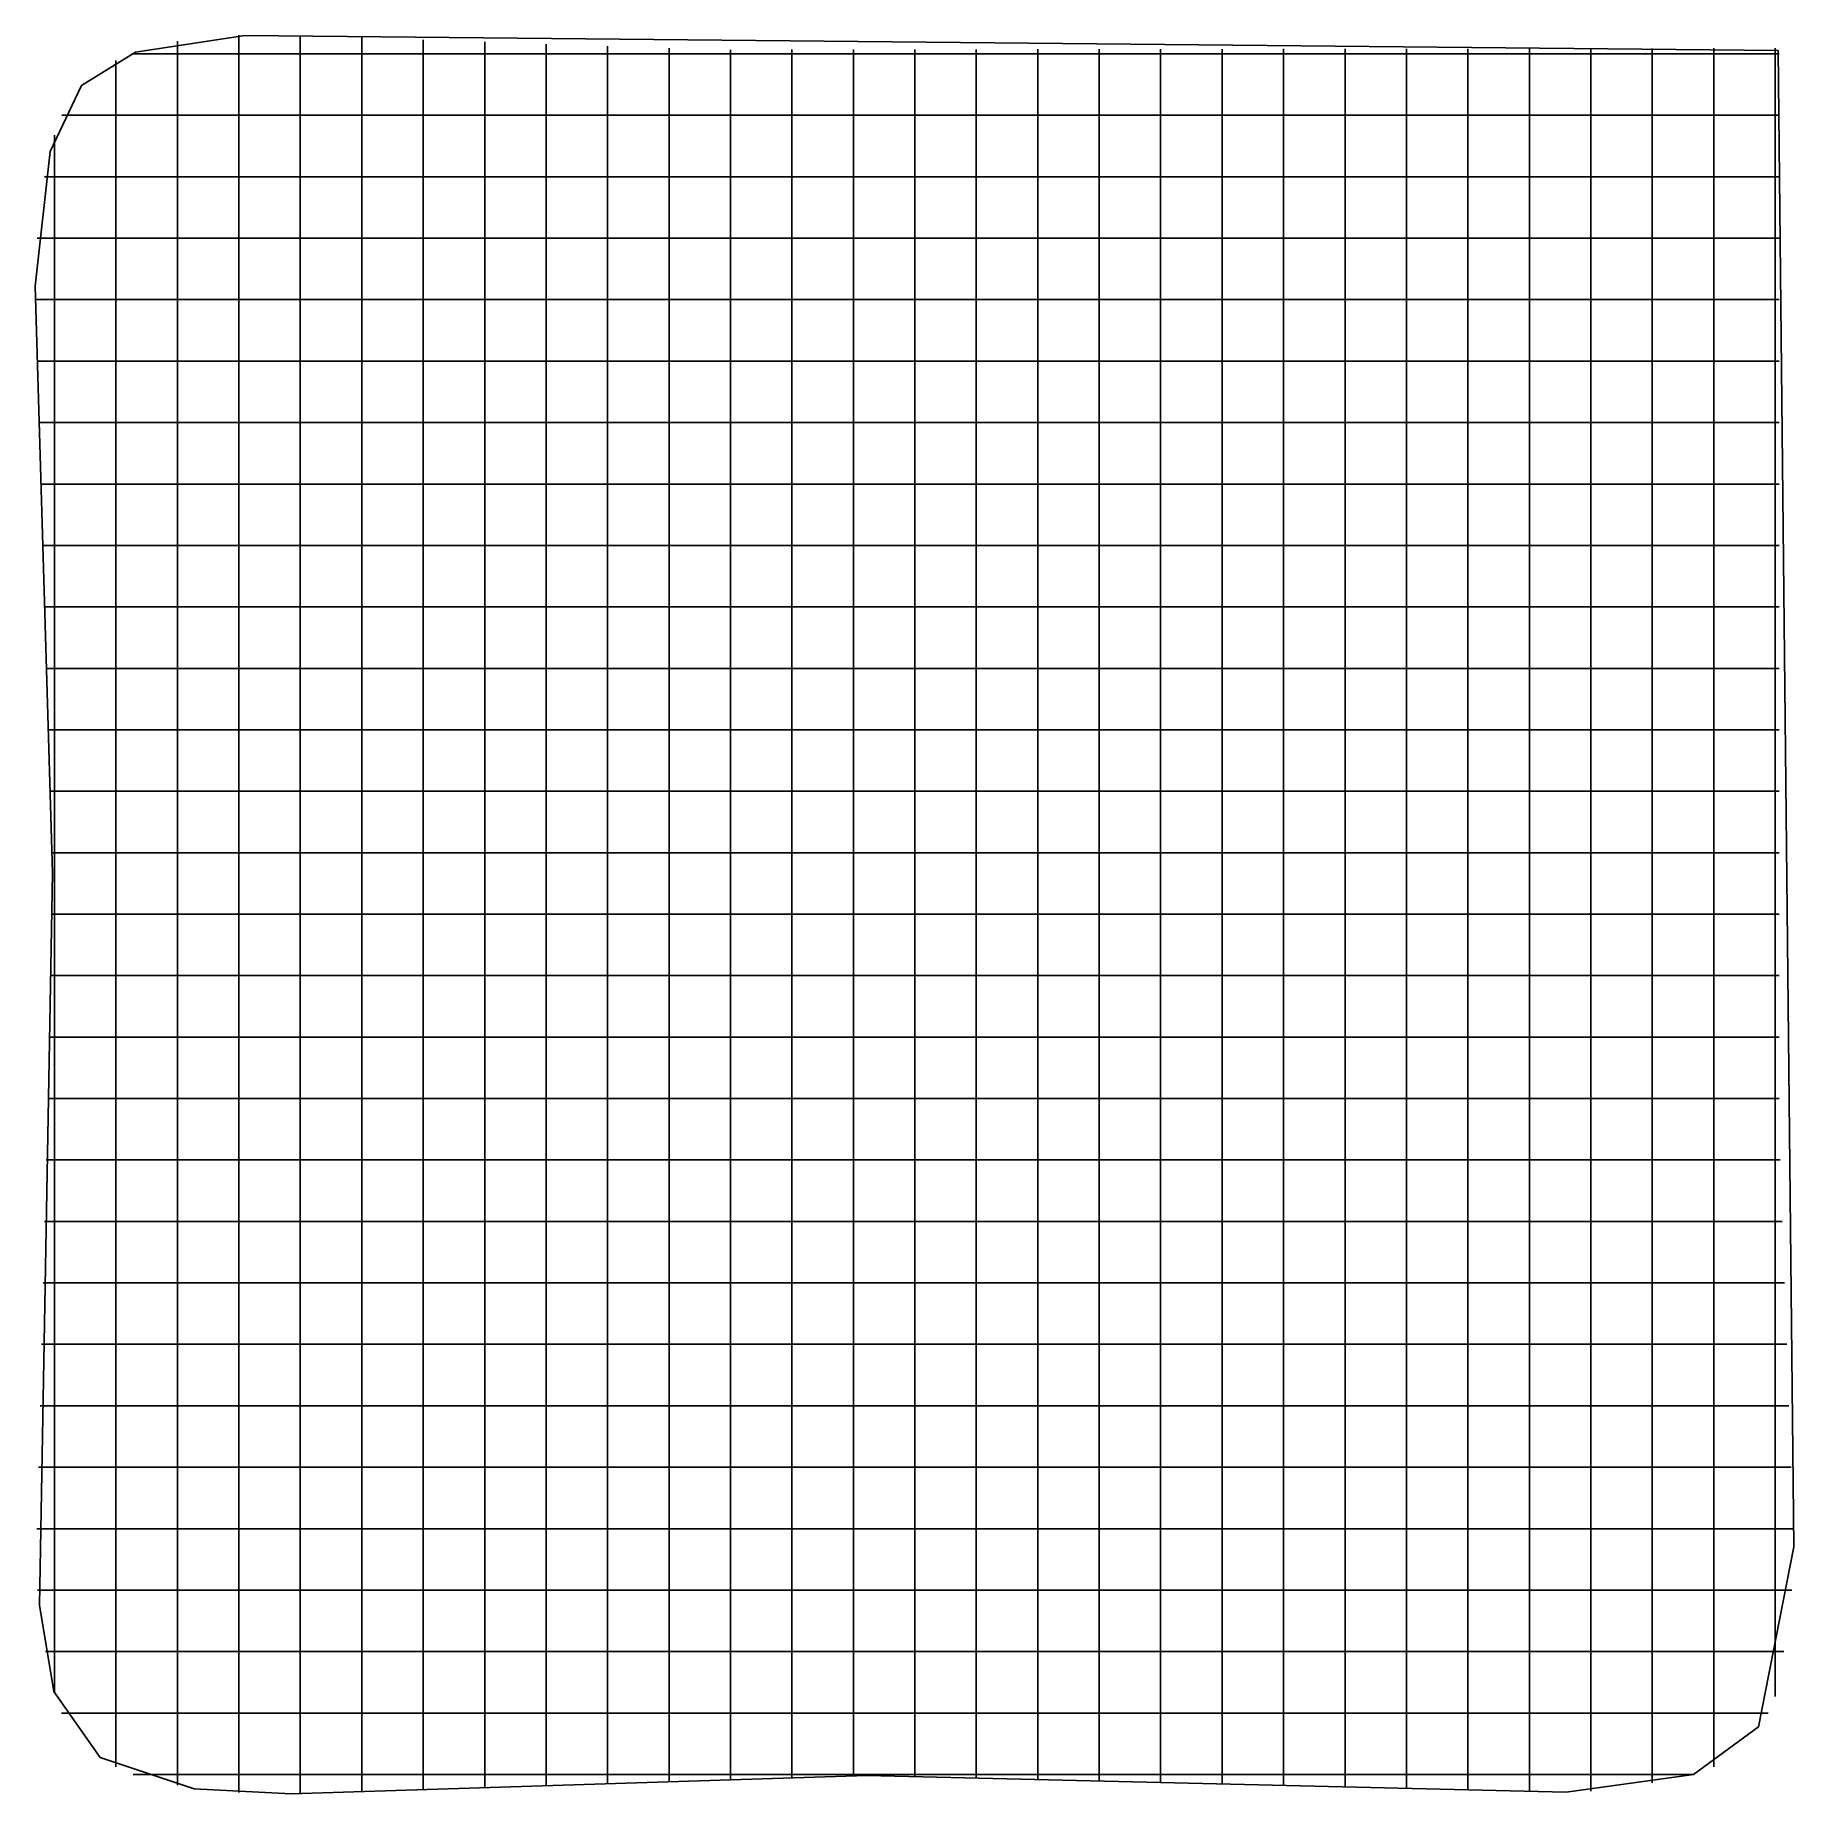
# Model space of a CAD drawing. Header units: metres. Extents: x 0.4 to 14.7, y 0.4 to 14.7.
import ezdxf

# ---------------------------------------------------------------- set-up
doc = ezdxf.new("R2010")
doc.units = ezdxf.units.M

msp = doc.modelspace()

# ---------------------------------------------------------------- linework, layer by layer
for p, q in [((2.093, 14.743), (2.093, 14.744)), ((2.093, 14.471), (2.093, 14.743)), ((2.593, 14.47), (2.593, 14.742)), ((1.593, 14.423), (1.593, 14.695)), ((3.093, 14.452), (3.093, 14.724)), ((3.593, 14.435), (3.593, 14.707)), ((4.093, 14.689), (4.093, 14.69)), ((4.093, 14.417), (4.093, 14.689)), ((4.593, 14.4), (4.593, 14.672)), ((5.093, 14.383), (5.093, 14.655)), ((5.593, 14.365), (5.593, 14.637)), ((6.093, 14.353), (6.093, 14.625)), ((6.593, 14.354), (6.593, 14.626)), ((7.093, 14.355), (7.093, 14.627)), ((7.593, 14.356), (7.593, 14.628)), ((8.093, 14.356), (8.093, 14.628)), ((8.593, 14.357), (8.593, 14.629)), ((9.093, 14.358), (9.093, 14.63)), ((9.593, 14.358), (9.593, 14.63)), ((10.093, 14.359), (10.093, 14.631)), ((10.593, 14.36), (10.593, 14.632)), ((11.093, 14.361), (11.093, 14.633)), ((11.593, 14.361), (11.593, 14.633)), ((12.093, 14.362), (12.093, 14.634)), ((12.593, 14.363), (12.593, 14.635)), ((13.093, 14.635), (13.093, 14.636)), ((13.093, 14.364), (13.093, 14.635)), ((13.593, 14.364), (13.593, 14.636)), ((14.093, 14.365), (14.093, 14.637)), ((14.593, 14.366), (14.593, 14.638)), ((1.093, 14.536), (1.093, 14.537)), ((1.093, 14.264), (1.093, 14.536)), ((1.221, 14.592), (1.493, 14.592)), ((1.221, 14.592), (1.493, 14.592)), ((1.493, 14.592), (1.54, 14.592)), ((1.54, 14.592), (1.568, 14.592)), ((1.568, 14.592), (2.928, 14.592)), ((2.093, 14.34), (2.093, 14.471)), ((2.593, 14.339), (2.593, 14.47)), ((2.928, 14.592), (3.068, 14.592)), ((3.068, 14.592), (3.34, 14.592)), ((3.34, 14.592), (3.368, 14.592)), ((3.368, 14.592), (4.728, 14.592)), ((4.728, 14.592), (4.868, 14.592)), ((4.868, 14.592), (5.14, 14.592)), ((5.14, 14.592), (5.168, 14.592)), ((5.168, 14.592), (5.937, 14.592)), ((5.937, 14.592), (6.209, 14.592)), ((6.209, 14.592), (6.349, 14.592)), ((6.349, 14.592), (7.709, 14.592)), ((7.709, 14.592), (7.737, 14.592)), ((7.737, 14.592), (8.009, 14.592)), ((8.009, 14.592), (8.149, 14.592)), ((8.149, 14.592), (9.509, 14.592)), ((9.509, 14.592), (9.537, 14.592)), ((9.537, 14.592), (9.809, 14.592)), ((9.809, 14.592), (9.949, 14.592)), ((9.949, 14.592), (11.309, 14.592)), ((11.309, 14.592), (11.337, 14.592)), ((11.337, 14.592), (11.609, 14.592)), ((11.609, 14.592), (11.749, 14.592)), ((11.749, 14.592), (13.109, 14.592)), ((13.109, 14.592), (13.137, 14.592)), ((13.137, 14.592), (13.409, 14.592)), ((13.409, 14.592), (13.549, 14.592)), ((13.549, 14.592), (14.598, 14.592)), ((14.598, 14.592), (14.626, 14.592)), ((1.593, 14.302), (1.593, 14.423)), ((2.093, 12.981), (2.093, 14.34)), ((2.593, 12.978), (2.593, 14.339)), ((3.093, 14.324), (3.093, 14.452)), ((3.093, 12.964), (3.093, 14.324)), ((3.593, 14.31), (3.593, 14.435)), ((3.593, 12.95), (3.593, 14.31)), ((4.093, 14.295), (4.093, 14.417)), ((4.593, 14.281), (4.593, 14.4)), ((5.093, 14.267), (5.093, 14.383)), ((5.593, 14.252), (5.593, 14.365)), ((6.093, 14.243), (6.093, 14.353)), ((6.593, 14.245), (6.593, 14.354)), ((7.093, 14.248), (7.093, 14.355)), ((7.593, 14.248), (7.593, 14.356)), ((8.093, 14.247), (8.093, 14.356)), ((8.593, 14.247), (8.593, 14.357)), ((9.093, 14.247), (9.093, 14.358)), ((9.593, 14.246), (9.593, 14.358)), ((10.093, 14.245), (10.093, 14.359)), ((10.593, 14.245), (10.593, 14.36)), ((11.093, 14.245), (11.093, 14.361)), ((11.593, 14.244), (11.593, 14.361)), ((12.093, 14.244), (12.093, 14.362)), ((12.593, 14.243), (12.593, 14.363)), ((13.093, 14.244), (13.093, 14.364)), ((13.593, 14.251), (13.593, 14.364)), ((14.093, 14.264), (14.093, 14.365)), ((14.593, 14.318), (14.593, 14.366)), ((14.593, 14.29), (14.593, 14.318)), ((1.093, 14.172), (1.093, 14.264)), ((1.093, 12.813), (1.093, 14.172)), ((1.593, 12.943), (1.593, 14.302)), ((4.093, 12.935), (4.093, 14.295)), ((4.593, 12.921), (4.593, 14.281)), ((5.093, 12.907), (5.093, 14.267)), ((5.593, 12.893), (5.593, 14.252)), ((6.093, 12.883), (6.093, 14.243)), ((6.593, 12.886), (6.593, 14.245)), ((7.093, 12.888), (7.093, 14.248)), ((7.593, 12.888), (7.593, 14.248)), ((8.093, 12.887), (8.093, 14.247)), ((8.593, 12.887), (8.593, 14.247)), ((9.093, 12.887), (9.093, 14.247)), ((9.593, 12.886), (9.593, 14.246)), ((10.093, 12.886), (10.093, 14.245)), ((10.593, 12.885), (10.593, 14.245)), ((11.093, 12.884), (11.093, 14.245)), ((11.593, 12.884), (11.593, 14.244)), ((12.093, 12.884), (12.093, 14.244)), ((12.593, 12.884), (12.593, 14.243)), ((13.093, 12.884), (13.093, 14.244)), ((13.593, 12.891), (13.593, 14.251)), ((14.093, 12.904), (14.093, 14.264)), ((14.593, 12.931), (14.593, 14.29)), ((0.654, 14.092), (0.926, 14.092)), ((0.654, 14.092), (0.926, 14.092)), ((0.926, 14.092), (1.026, 14.092)), ((1.026, 14.092), (2.386, 14.092)), ((2.386, 14.092), (2.414, 14.092)), ((2.414, 14.092), (2.686, 14.092)), ((2.686, 14.092), (2.826, 14.092)), ((2.826, 14.092), (4.186, 14.092)), ((4.186, 14.092), (4.214, 14.092)), ((4.214, 14.092), (4.486, 14.092)), ((4.486, 14.092), (4.626, 14.092)), ((4.626, 14.092), (5.986, 14.092)), ((5.986, 14.092), (6.014, 14.092)), ((6.014, 14.092), (6.286, 14.092)), ((6.286, 14.092), (6.426, 14.092)), ((6.426, 14.092), (7.786, 14.092)), ((7.786, 14.092), (7.814, 14.092)), ((7.814, 14.092), (8.086, 14.092)), ((8.086, 14.092), (8.226, 14.092)), ((8.226, 14.092), (9.586, 14.092)), ((9.586, 14.092), (9.614, 14.092)), ((9.614, 14.092), (9.886, 14.092)), ((9.886, 14.092), (10.026, 14.092)), ((10.026, 14.092), (11.386, 14.092)), ((11.386, 14.092), (11.414, 14.092)), ((11.414, 14.092), (11.686, 14.092)), ((11.686, 14.092), (11.826, 14.092)), ((11.826, 14.092), (13.186, 14.092)), ((13.186, 14.092), (13.214, 14.092)), ((13.214, 14.092), (13.486, 14.092)), ((13.486, 14.092), (13.626, 14.092)), ((13.626, 14.092), (14.598, 14.092)), ((14.598, 14.092), (14.626, 14.092)), ((0.593, 13.922), (0.593, 13.929)), ((0.593, 13.65), (0.593, 13.922)), ((0.593, 13.51), (0.593, 13.65)), ((0.511, 13.592), (0.783, 13.592)), ((0.511, 13.592), (0.783, 13.592)), ((0.593, 12.15), (0.593, 13.51)), ((0.783, 13.592), (0.897, 13.592)), ((0.897, 13.592), (2.256, 13.592)), ((2.256, 13.592), (2.284, 13.592)), ((2.284, 13.592), (2.556, 13.592)), ((2.556, 13.592), (2.697, 13.592)), ((2.697, 13.592), (4.056, 13.592)), ((4.056, 13.592), (4.084, 13.592)), ((4.084, 13.592), (4.356, 13.592)), ((4.356, 13.592), (4.497, 13.592)), ((4.497, 13.592), (5.856, 13.592)), ((5.856, 13.592), (5.884, 13.592)), ((5.884, 13.592), (6.156, 13.592)), ((6.156, 13.592), (6.297, 13.592)), ((6.297, 13.592), (7.656, 13.592)), ((7.656, 13.592), (7.684, 13.592)), ((7.684, 13.592), (7.956, 13.592)), ((7.956, 13.592), (8.097, 13.592)), ((8.097, 13.592), (9.456, 13.592)), ((9.456, 13.592), (9.484, 13.592)), ((9.484, 13.592), (9.756, 13.592)), ((9.756, 13.592), (9.897, 13.592)), ((9.897, 13.592), (11.256, 13.592)), ((11.256, 13.592), (11.284, 13.592)), ((11.284, 13.592), (11.556, 13.592)), ((11.556, 13.592), (11.697, 13.592)), ((11.697, 13.592), (13.056, 13.592)), ((13.056, 13.592), (13.084, 13.592)), ((13.084, 13.592), (13.356, 13.592)), ((13.356, 13.592), (13.497, 13.592)), ((13.497, 13.592), (14.598, 13.592)), ((14.598, 13.592), (14.626, 13.592)), ((0.451, 13.092), (0.723, 13.092)), ((0.451, 13.092), (0.723, 13.092)), ((0.723, 13.092), (0.842, 13.092)), ((0.842, 13.092), (2.202, 13.092)), ((2.202, 13.092), (2.23, 13.092)), ((2.23, 13.092), (2.502, 13.092)), ((2.502, 13.092), (2.642, 13.092)), ((2.642, 13.092), (4.002, 13.092)), ((4.002, 13.092), (4.03, 13.092)), ((4.03, 13.092), (4.302, 13.092)), ((4.302, 13.092), (4.442, 13.092)), ((4.442, 13.092), (5.802, 13.092)), ((5.802, 13.092), (5.83, 13.092)), ((5.83, 13.092), (6.102, 13.092)), ((6.102, 13.092), (6.242, 13.092)), ((6.242, 13.092), (7.602, 13.092)), ((7.602, 13.092), (7.63, 13.092)), ((7.63, 13.092), (7.902, 13.092)), ((7.902, 13.092), (8.042, 13.092)), ((8.042, 13.092), (9.402, 13.092)), ((9.402, 13.092), (9.43, 13.092)), ((9.43, 13.092), (9.702, 13.092)), ((9.702, 13.092), (9.842, 13.092)), ((9.842, 13.092), (11.202, 13.092)), ((11.202, 13.092), (11.23, 13.092)), ((11.23, 13.092), (11.502, 13.092)), ((11.502, 13.092), (11.642, 13.092)), ((11.642, 13.092), (13.002, 13.092)), ((13.002, 13.092), (13.03, 13.092)), ((13.03, 13.092), (13.302, 13.092)), ((13.302, 13.092), (13.442, 13.092)), ((13.442, 13.092), (14.598, 13.092)), ((14.598, 13.092), (14.626, 13.092)), ((1.593, 12.915), (1.593, 12.943)), ((1.593, 12.643), (1.593, 12.915)), ((2.093, 12.953), (2.093, 12.981)), ((2.093, 12.681), (2.093, 12.953)), ((2.593, 12.95), (2.593, 12.978)), ((2.593, 12.679), (2.593, 12.95)), ((3.093, 12.936), (3.093, 12.964)), ((3.093, 12.664), (3.093, 12.936)), ((3.593, 12.922), (3.593, 12.95)), ((3.593, 12.65), (3.593, 12.922)), ((4.093, 12.907), (4.093, 12.935)), ((4.093, 12.635), (4.093, 12.907)), ((4.593, 12.893), (4.593, 12.921)), ((4.593, 12.621), (4.593, 12.893)), ((5.093, 12.879), (5.093, 12.907)), ((5.093, 12.607), (5.093, 12.879)), ((5.593, 12.865), (5.593, 12.893)), ((6.093, 12.855), (6.093, 12.883)), ((6.593, 12.858), (6.593, 12.886)), ((7.093, 12.86), (7.093, 12.888)), ((7.593, 12.86), (7.593, 12.888)), ((8.093, 12.859), (8.093, 12.887)), ((8.593, 12.859), (8.593, 12.887)), ((9.093, 12.859), (9.093, 12.887)), ((9.593, 12.858), (9.593, 12.886)), ((10.093, 12.858), (10.093, 12.886)), ((10.593, 12.857), (10.593, 12.885)), ((11.093, 12.856), (11.093, 12.884)), ((11.593, 12.856), (11.593, 12.884)), ((12.093, 12.856), (12.093, 12.884)), ((12.593, 12.856), (12.593, 12.884)), ((13.093, 12.856), (13.093, 12.884)), ((13.593, 12.863), (13.593, 12.891)), ((14.093, 12.876), (14.093, 12.904)), ((14.593, 12.79), (14.593, 12.931)), ((1.093, 12.784), (1.093, 12.813)), ((1.093, 12.513), (1.093, 12.784)), ((5.593, 12.593), (5.593, 12.865)), ((6.093, 12.583), (6.093, 12.855)), ((6.593, 12.586), (6.593, 12.858)), ((7.093, 12.588), (7.093, 12.86)), ((7.593, 12.589), (7.593, 12.86)), ((8.093, 12.587), (8.093, 12.859)), ((8.593, 12.587), (8.593, 12.859)), ((9.093, 12.587), (9.093, 12.859)), ((9.593, 12.586), (9.593, 12.858)), ((10.093, 12.586), (10.093, 12.858)), ((10.593, 12.585), (10.593, 12.857)), ((11.093, 12.585), (11.093, 12.856)), ((11.593, 12.584), (11.593, 12.856)), ((12.093, 12.584), (12.093, 12.856)), ((12.593, 12.584), (12.593, 12.856)), ((13.093, 12.585), (13.093, 12.856)), ((13.593, 12.591), (13.593, 12.863)), ((14.093, 12.604), (14.093, 12.876)), ((14.593, 12.518), (14.593, 12.79)), ((0.438, 12.592), (0.71, 12.592)), ((0.438, 12.592), (0.71, 12.592)), ((0.71, 12.592), (0.83, 12.592)), ((0.83, 12.592), (2.19, 12.592)), ((1.593, 12.502), (1.593, 12.643)), ((2.093, 12.54), (2.093, 12.681)), ((2.19, 12.592), (2.218, 12.592)), ((2.218, 12.592), (2.49, 12.592)), ((2.49, 12.592), (2.63, 12.592)), ((2.593, 12.539), (2.593, 12.679)), ((2.63, 12.592), (3.99, 12.592)), ((3.093, 12.524), (3.093, 12.664)), ((3.593, 12.51), (3.593, 12.65)), ((3.99, 12.592), (4.018, 12.592)), ((4.018, 12.592), (4.29, 12.592)), ((4.093, 12.495), (4.093, 12.635)), ((4.29, 12.592), (4.43, 12.592)), ((4.43, 12.592), (5.79, 12.592)), ((4.593, 12.481), (4.593, 12.621)), ((5.093, 12.467), (5.093, 12.607)), ((5.593, 12.452), (5.593, 12.593)), ((5.79, 12.592), (5.818, 12.592)), ((5.818, 12.592), (6.09, 12.592)), ((6.09, 12.592), (6.23, 12.592)), ((6.23, 12.592), (7.59, 12.592)), ((7.59, 12.592), (7.618, 12.592)), ((7.618, 12.592), (7.89, 12.592)), ((7.89, 12.592), (8.03, 12.592)), ((8.03, 12.592), (9.39, 12.592)), ((9.39, 12.592), (9.418, 12.592)), ((9.418, 12.592), (9.69, 12.592)), ((9.69, 12.592), (9.83, 12.592)), ((9.83, 12.592), (11.19, 12.592)), ((11.19, 12.592), (11.218, 12.592)), ((11.218, 12.592), (11.49, 12.592)), ((11.49, 12.592), (11.63, 12.592)), ((11.63, 12.592), (12.99, 12.592)), ((12.99, 12.592), (13.018, 12.592)), ((13.018, 12.592), (13.29, 12.592)), ((13.29, 12.592), (13.43, 12.592)), ((13.43, 12.592), (14.598, 12.592)), ((14.093, 12.464), (14.093, 12.604)), ((14.598, 12.592), (14.626, 12.592)), ((1.093, 12.372), (1.093, 12.513)), ((1.593, 11.143), (1.593, 12.502)), ((2.093, 11.181), (2.093, 12.54)), ((2.593, 11.178), (2.593, 12.539)), ((3.093, 11.164), (3.093, 12.524)), ((3.593, 11.15), (3.593, 12.51)), ((4.093, 11.135), (4.093, 12.495)), ((4.593, 11.121), (4.593, 12.481)), ((5.093, 11.107), (5.093, 12.467)), ((5.593, 11.093), (5.593, 12.452)), ((6.093, 12.443), (6.093, 12.583)), ((6.593, 12.445), (6.593, 12.586)), ((7.093, 12.448), (7.093, 12.588)), ((7.593, 12.448), (7.593, 12.589)), ((8.093, 12.447), (8.093, 12.587)), ((8.593, 12.447), (8.593, 12.587)), ((9.093, 12.447), (9.093, 12.587)), ((9.593, 12.446), (9.593, 12.586)), ((10.093, 12.445), (10.093, 12.586)), ((10.593, 12.445), (10.593, 12.585)), ((11.093, 12.445), (11.093, 12.585)), ((11.593, 12.444), (11.593, 12.584)), ((12.093, 12.444), (12.093, 12.584)), ((12.593, 12.443), (12.593, 12.584)), ((13.093, 12.444), (13.093, 12.585)), ((13.593, 12.451), (13.593, 12.591)), ((13.593, 11.091), (13.593, 12.451)), ((14.093, 11.104), (14.093, 12.464)), ((14.593, 12.49), (14.593, 12.518)), ((14.593, 11.131), (14.593, 12.49)), ((1.093, 11.013), (1.093, 12.372)), ((6.093, 11.083), (6.093, 12.443)), ((6.593, 11.086), (6.593, 12.445)), ((7.093, 11.088), (7.093, 12.448)), ((7.593, 11.088), (7.593, 12.448)), ((8.093, 11.087), (8.093, 12.447)), ((8.593, 11.087), (8.593, 12.447)), ((9.093, 11.087), (9.093, 12.447)), ((9.593, 11.086), (9.593, 12.446)), ((10.093, 11.086), (10.093, 12.445)), ((10.593, 11.085), (10.593, 12.445)), ((11.093, 11.084), (11.093, 12.445)), ((11.593, 11.084), (11.593, 12.444)), ((12.093, 11.084), (12.093, 12.444)), ((12.593, 11.084), (12.593, 12.443)), ((13.093, 11.084), (13.093, 12.444)), ((0.453, 12.092), (0.725, 12.092)), ((0.453, 12.092), (0.725, 12.092)), ((0.593, 12.122), (0.593, 12.15)), ((0.593, 11.85), (0.593, 12.122)), ((0.725, 12.092), (0.844, 12.092)), ((0.844, 12.092), (2.204, 12.092)), ((2.204, 12.092), (2.232, 12.092)), ((2.232, 12.092), (2.504, 12.092)), ((2.504, 12.092), (2.644, 12.092)), ((2.644, 12.092), (4.004, 12.092)), ((4.004, 12.092), (4.032, 12.092)), ((4.032, 12.092), (4.304, 12.092)), ((4.304, 12.092), (4.444, 12.092)), ((4.444, 12.092), (5.804, 12.092)), ((5.804, 12.092), (5.832, 12.092)), ((5.832, 12.092), (6.104, 12.092)), ((6.104, 12.092), (6.244, 12.092)), ((6.244, 12.092), (7.604, 12.092)), ((7.604, 12.092), (7.632, 12.092)), ((7.632, 12.092), (7.904, 12.092)), ((7.904, 12.092), (8.044, 12.092)), ((8.044, 12.092), (9.404, 12.092)), ((9.404, 12.092), (9.432, 12.092)), ((9.432, 12.092), (9.704, 12.092)), ((9.704, 12.092), (9.844, 12.092)), ((9.844, 12.092), (11.204, 12.092)), ((11.204, 12.092), (11.232, 12.092)), ((11.232, 12.092), (11.504, 12.092)), ((11.504, 12.092), (11.644, 12.092)), ((11.644, 12.092), (13.004, 12.092)), ((13.004, 12.092), (13.032, 12.092)), ((13.032, 12.092), (13.304, 12.092)), ((13.304, 12.092), (13.444, 12.092)), ((13.444, 12.092), (14.598, 12.092)), ((14.598, 12.092), (14.626, 12.092)), ((0.593, 11.71), (0.593, 11.85)), ((0.468, 11.592), (0.74, 11.592)), ((0.468, 11.592), (0.74, 11.592)), ((0.593, 10.35), (0.593, 11.71)), ((0.74, 11.592), (0.858, 11.592)), ((0.858, 11.592), (2.217, 11.592)), ((2.217, 11.592), (2.245, 11.592)), ((2.245, 11.592), (2.517, 11.592)), ((2.517, 11.592), (2.658, 11.592)), ((2.658, 11.592), (4.017, 11.592)), ((4.017, 11.592), (4.045, 11.592)), ((4.045, 11.592), (4.317, 11.592)), ((4.317, 11.592), (4.458, 11.592)), ((4.458, 11.592), (5.817, 11.592)), ((5.817, 11.592), (5.845, 11.592)), ((5.845, 11.592), (6.117, 11.592)), ((6.117, 11.592), (6.258, 11.592)), ((6.258, 11.592), (7.617, 11.592)), ((7.617, 11.592), (7.645, 11.592)), ((7.645, 11.592), (7.917, 11.592)), ((7.917, 11.592), (8.058, 11.592)), ((8.058, 11.592), (9.417, 11.592)), ((9.417, 11.592), (9.445, 11.592)), ((9.445, 11.592), (9.717, 11.592)), ((9.717, 11.592), (9.858, 11.592)), ((9.858, 11.592), (11.217, 11.592)), ((11.217, 11.592), (11.245, 11.592)), ((11.245, 11.592), (11.517, 11.592)), ((11.517, 11.592), (11.658, 11.592)), ((11.658, 11.592), (13.017, 11.592)), ((13.017, 11.592), (13.045, 11.592)), ((13.045, 11.592), (13.317, 11.592)), ((13.317, 11.592), (13.458, 11.592)), ((13.458, 11.592), (14.598, 11.592)), ((14.598, 11.592), (14.626, 11.592)), ((2.093, 11.153), (2.093, 11.181)), ((2.593, 11.15), (2.593, 11.178)), ((3.093, 11.136), (3.093, 11.164)), ((0.484, 11.092), (0.756, 11.092)), ((0.484, 11.092), (0.756, 11.092)), ((0.756, 11.092), (0.872, 11.092)), ((0.872, 11.092), (2.232, 11.092)), ((1.593, 11.115), (1.593, 11.143)), ((1.593, 10.843), (1.593, 11.115)), ((2.093, 10.881), (2.093, 11.153)), ((2.232, 11.092), (2.26, 11.092)), ((2.26, 11.092), (2.532, 11.092)), ((2.532, 11.092), (2.672, 11.092)), ((2.593, 10.879), (2.593, 11.15)), ((2.672, 11.092), (4.032, 11.092)), ((3.093, 10.864), (3.093, 11.136)), ((3.593, 11.122), (3.593, 11.15)), ((3.593, 10.85), (3.593, 11.122)), ((4.032, 11.092), (4.06, 11.092)), ((4.06, 11.092), (4.332, 11.092)), ((4.093, 11.107), (4.093, 11.135)), ((4.093, 10.835), (4.093, 11.107)), ((4.332, 11.092), (4.472, 11.092)), ((4.472, 11.092), (5.832, 11.092)), ((4.593, 11.093), (4.593, 11.121)), ((4.593, 10.821), (4.593, 11.093)), ((5.093, 11.079), (5.093, 11.107)), ((5.093, 10.807), (5.093, 11.079)), ((5.593, 11.065), (5.593, 11.093)), ((5.593, 10.793), (5.593, 11.065)), ((5.832, 11.092), (5.86, 11.092)), ((5.86, 11.092), (6.132, 11.092)), ((6.093, 11.055), (6.093, 11.083)), ((6.093, 10.783), (6.093, 11.055)), ((6.132, 11.092), (6.272, 11.092)), ((6.272, 11.092), (7.632, 11.092)), ((6.593, 11.058), (6.593, 11.086)), ((6.593, 10.786), (6.593, 11.058)), ((7.093, 11.06), (7.093, 11.088)), ((7.093, 10.788), (7.093, 11.06)), ((7.593, 11.06), (7.593, 11.088)), ((7.593, 10.789), (7.593, 11.06)), ((7.632, 11.092), (7.66, 11.092)), ((7.66, 11.092), (7.932, 11.092)), ((7.932, 11.092), (8.072, 11.092)), ((8.072, 11.092), (9.432, 11.092)), ((8.093, 11.059), (8.093, 11.087)), ((8.093, 10.787), (8.093, 11.059)), ((8.593, 11.059), (8.593, 11.087)), ((8.593, 10.787), (8.593, 11.059)), ((9.093, 11.059), (9.093, 11.087)), ((9.093, 10.787), (9.093, 11.059)), ((9.432, 11.092), (9.46, 11.092)), ((9.46, 11.092), (9.732, 11.092)), ((9.593, 11.058), (9.593, 11.086)), ((9.593, 10.786), (9.593, 11.058)), ((9.732, 11.092), (9.872, 11.092)), ((9.872, 11.092), (11.232, 11.092)), ((10.093, 11.058), (10.093, 11.086)), ((10.093, 10.786), (10.093, 11.058)), ((10.593, 11.057), (10.593, 11.085)), ((10.593, 10.785), (10.593, 11.057)), ((11.093, 11.056), (11.093, 11.084)), ((11.093, 10.785), (11.093, 11.056)), ((11.232, 11.092), (11.26, 11.092)), ((11.26, 11.092), (11.532, 11.092)), ((11.532, 11.092), (11.672, 11.092)), ((11.593, 11.056), (11.593, 11.084)), ((11.593, 10.784), (11.593, 11.056)), ((11.672, 11.092), (13.032, 11.092)), ((12.093, 11.056), (12.093, 11.084)), ((12.093, 10.784), (12.093, 11.056)), ((12.593, 11.056), (12.593, 11.084)), ((12.593, 10.784), (12.593, 11.056)), ((13.032, 11.092), (13.06, 11.092)), ((13.06, 11.092), (13.332, 11.092)), ((13.093, 11.056), (13.093, 11.084)), ((13.093, 10.785), (13.093, 11.056)), ((13.332, 11.092), (13.472, 11.092)), ((13.472, 11.092), (14.598, 11.092)), ((13.593, 11.063), (13.593, 11.091)), ((13.593, 10.791), (13.593, 11.063)), ((14.093, 11.076), (14.093, 11.104)), ((14.093, 10.804), (14.093, 11.076)), ((14.593, 10.99), (14.593, 11.131)), ((14.598, 11.092), (14.626, 11.092)), ((1.093, 10.984), (1.093, 11.013)), ((1.093, 10.713), (1.093, 10.984)), ((2.093, 10.74), (2.093, 10.881)), ((2.593, 10.739), (2.593, 10.879)), ((14.593, 10.718), (14.593, 10.99)), ((1.593, 10.702), (1.593, 10.843)), ((2.093, 9.381), (2.093, 10.74)), ((2.593, 9.378), (2.593, 10.739)), ((3.093, 10.724), (3.093, 10.864)), ((3.593, 10.71), (3.593, 10.85)), ((4.093, 10.695), (4.093, 10.835)), ((4.593, 10.681), (4.593, 10.821)), ((5.093, 10.667), (5.093, 10.807)), ((5.593, 10.652), (5.593, 10.793)), ((6.093, 10.643), (6.093, 10.783)), ((6.593, 10.645), (6.593, 10.786)), ((7.093, 10.648), (7.093, 10.788)), ((7.593, 10.648), (7.593, 10.789)), ((8.093, 10.647), (8.093, 10.787)), ((8.593, 10.647), (8.593, 10.787)), ((9.093, 10.647), (9.093, 10.787)), ((9.593, 10.646), (9.593, 10.786)), ((10.093, 10.645), (10.093, 10.786)), ((10.593, 10.645), (10.593, 10.785)), ((11.093, 10.645), (11.093, 10.785)), ((11.593, 10.644), (11.593, 10.784)), ((12.093, 10.644), (12.093, 10.784)), ((12.593, 10.643), (12.593, 10.784)), ((13.093, 10.644), (13.093, 10.785)), ((13.593, 10.651), (13.593, 10.791)), ((14.093, 10.664), (14.093, 10.804)), ((0.499, 10.592), (0.771, 10.592)), ((0.499, 10.592), (0.771, 10.592)), ((0.771, 10.592), (0.886, 10.592)), ((0.886, 10.592), (2.245, 10.592)), ((1.093, 10.572), (1.093, 10.713)), ((1.593, 9.343), (1.593, 10.702)), ((2.245, 10.592), (2.273, 10.592)), ((2.273, 10.592), (2.545, 10.592)), ((2.545, 10.592), (2.686, 10.592)), ((2.686, 10.592), (4.045, 10.592)), ((3.093, 9.364), (3.093, 10.724)), ((3.593, 9.35), (3.593, 10.71)), ((4.045, 10.592), (4.073, 10.592)), ((4.073, 10.592), (4.345, 10.592)), ((4.093, 9.335), (4.093, 10.695)), ((4.345, 10.592), (4.486, 10.592)), ((4.486, 10.592), (5.845, 10.592)), ((4.593, 9.321), (4.593, 10.681)), ((5.093, 9.307), (5.093, 10.667)), ((5.593, 9.293), (5.593, 10.652)), ((5.845, 10.592), (5.873, 10.592)), ((5.873, 10.592), (6.145, 10.592)), ((6.093, 9.283), (6.093, 10.643)), ((6.145, 10.592), (6.286, 10.592)), ((6.286, 10.592), (7.645, 10.592)), ((6.593, 9.286), (6.593, 10.645)), ((7.093, 9.288), (7.093, 10.648)), ((7.593, 9.288), (7.593, 10.648)), ((7.645, 10.592), (7.673, 10.592)), ((7.673, 10.592), (7.945, 10.592)), ((7.945, 10.592), (8.086, 10.592)), ((8.086, 10.592), (9.445, 10.592)), ((8.093, 9.287), (8.093, 10.647)), ((8.593, 9.287), (8.593, 10.647)), ((9.093, 9.287), (9.093, 10.647)), ((9.445, 10.592), (9.473, 10.592)), ((9.473, 10.592), (9.745, 10.592)), ((9.593, 9.286), (9.593, 10.646)), ((9.745, 10.592), (9.886, 10.592)), ((9.886, 10.592), (11.245, 10.592)), ((10.093, 9.286), (10.093, 10.645)), ((10.593, 9.285), (10.593, 10.645)), ((11.093, 9.284), (11.093, 10.645)), ((11.245, 10.592), (11.273, 10.592)), ((11.273, 10.592), (11.545, 10.592)), ((11.545, 10.592), (11.686, 10.592)), ((11.593, 9.284), (11.593, 10.644)), ((11.686, 10.592), (13.045, 10.592)), ((12.093, 9.284), (12.093, 10.644)), ((12.593, 9.284), (12.593, 10.643)), ((13.045, 10.592), (13.073, 10.592)), ((13.073, 10.592), (13.345, 10.592)), ((13.093, 9.284), (13.093, 10.644)), ((13.345, 10.592), (13.486, 10.592)), ((13.486, 10.592), (14.598, 10.592)), ((13.593, 9.291), (13.593, 10.651)), ((14.093, 9.304), (14.093, 10.664)), ((14.593, 10.69), (14.593, 10.718)), ((14.593, 9.331), (14.593, 10.69)), ((14.598, 10.592), (14.626, 10.592)), ((1.093, 9.213), (1.093, 10.572)), ((0.593, 10.322), (0.593, 10.35)), ((0.593, 10.05), (0.593, 10.322)), ((0.514, 10.092), (0.786, 10.092)), ((0.514, 10.092), (0.786, 10.092)), ((0.593, 9.91), (0.593, 10.05)), ((0.786, 10.092), (0.899, 10.092)), ((0.899, 10.092), (2.259, 10.092)), ((2.259, 10.092), (2.287, 10.092)), ((2.287, 10.092), (2.559, 10.092)), ((2.559, 10.092), (2.699, 10.092)), ((2.699, 10.092), (4.059, 10.092)), ((4.059, 10.092), (4.087, 10.092)), ((4.087, 10.092), (4.359, 10.092)), ((4.359, 10.092), (4.499, 10.092)), ((4.499, 10.092), (5.859, 10.092)), ((5.859, 10.092), (5.887, 10.092)), ((5.887, 10.092), (6.159, 10.092)), ((6.159, 10.092), (6.299, 10.092)), ((6.299, 10.092), (7.659, 10.092)), ((7.659, 10.092), (7.687, 10.092)), ((7.687, 10.092), (7.959, 10.092)), ((7.959, 10.092), (8.099, 10.092)), ((8.099, 10.092), (9.459, 10.092)), ((9.459, 10.092), (9.487, 10.092)), ((9.487, 10.092), (9.759, 10.092)), ((9.759, 10.092), (9.899, 10.092)), ((9.899, 10.092), (11.259, 10.092)), ((11.259, 10.092), (11.287, 10.092)), ((11.287, 10.092), (11.559, 10.092)), ((11.559, 10.092), (11.699, 10.092)), ((11.699, 10.092), (13.059, 10.092)), ((13.059, 10.092), (13.087, 10.092)), ((13.087, 10.092), (13.359, 10.092)), ((13.359, 10.092), (13.499, 10.092)), ((13.499, 10.092), (14.598, 10.092)), ((14.598, 10.092), (14.626, 10.092)), ((0.593, 8.55), (0.593, 9.91)), ((0.529, 9.592), (0.801, 9.592)), ((0.529, 9.592), (0.801, 9.592)), ((0.801, 9.592), (0.913, 9.592)), ((0.913, 9.592), (2.273, 9.592)), ((2.273, 9.592), (2.302, 9.592)), ((2.302, 9.592), (2.573, 9.592)), ((2.573, 9.592), (2.713, 9.592)), ((2.713, 9.592), (4.073, 9.592)), ((4.073, 9.592), (4.102, 9.592)), ((4.102, 9.592), (4.373, 9.592)), ((4.373, 9.592), (4.513, 9.592)), ((4.513, 9.592), (5.873, 9.592)), ((5.873, 9.592), (5.902, 9.592)), ((5.902, 9.592), (6.173, 9.592)), ((6.173, 9.592), (6.313, 9.592)), ((6.313, 9.592), (7.673, 9.592)), ((7.673, 9.592), (7.702, 9.592)), ((7.702, 9.592), (7.973, 9.592)), ((7.973, 9.592), (8.113, 9.592)), ((8.113, 9.592), (9.473, 9.592)), ((9.473, 9.592), (9.502, 9.592)), ((9.502, 9.592), (9.773, 9.592)), ((9.773, 9.592), (9.913, 9.592)), ((9.913, 9.592), (11.273, 9.592)), ((11.273, 9.592), (11.302, 9.592)), ((11.302, 9.592), (11.573, 9.592)), ((11.573, 9.592), (11.713, 9.592)), ((11.713, 9.592), (13.073, 9.592)), ((13.073, 9.592), (13.102, 9.592)), ((13.102, 9.592), (13.373, 9.592)), ((13.373, 9.592), (13.513, 9.592)), ((13.513, 9.592), (14.598, 9.592)), ((14.598, 9.592), (14.626, 9.592)), ((1.593, 9.315), (1.593, 9.343)), ((1.593, 9.043), (1.593, 9.315)), ((2.093, 9.353), (2.093, 9.381)), ((2.093, 9.081), (2.093, 9.353)), ((2.593, 9.35), (2.593, 9.378)), ((2.593, 9.079), (2.593, 9.35)), ((3.093, 9.336), (3.093, 9.364)), ((3.093, 9.064), (3.093, 9.336)), ((3.593, 9.322), (3.593, 9.35)), ((3.593, 9.05), (3.593, 9.322)), ((4.093, 9.307), (4.093, 9.335)), ((4.093, 9.035), (4.093, 9.307)), ((4.593, 9.293), (4.593, 9.321)), ((5.093, 9.279), (5.093, 9.307)), ((14.093, 9.276), (14.093, 9.304)), ((14.593, 9.19), (14.593, 9.331)), ((1.093, 9.184), (1.093, 9.213)), ((1.093, 8.913), (1.093, 9.184)), ((4.593, 9.021), (4.593, 9.293)), ((5.093, 9.007), (5.093, 9.279)), ((5.593, 9.265), (5.593, 9.293)), ((5.593, 8.993), (5.593, 9.265)), ((6.093, 9.255), (6.093, 9.283)), ((6.093, 8.983), (6.093, 9.255)), ((6.593, 9.258), (6.593, 9.286)), ((6.593, 8.986), (6.593, 9.258)), ((7.093, 9.26), (7.093, 9.288)), ((7.093, 8.988), (7.093, 9.26)), ((7.593, 9.26), (7.593, 9.288)), ((7.593, 8.989), (7.593, 9.26)), ((8.093, 9.259), (8.093, 9.287)), ((8.093, 8.987), (8.093, 9.259)), ((8.593, 9.259), (8.593, 9.287)), ((8.593, 8.987), (8.593, 9.259)), ((9.093, 9.259), (9.093, 9.287)), ((9.093, 8.987), (9.093, 9.259)), ((9.593, 9.258), (9.593, 9.286)), ((9.593, 8.986), (9.593, 9.258)), ((10.093, 9.258), (10.093, 9.286)), ((10.093, 8.986), (10.093, 9.258)), ((10.593, 9.257), (10.593, 9.285)), ((10.593, 8.985), (10.593, 9.257)), ((11.093, 9.256), (11.093, 9.284)), ((11.093, 8.985), (11.093, 9.256)), ((11.593, 9.256), (11.593, 9.284)), ((11.593, 8.984), (11.593, 9.256)), ((12.093, 9.256), (12.093, 9.284)), ((12.093, 8.984), (12.093, 9.256)), ((12.593, 9.256), (12.593, 9.284)), ((12.593, 8.984), (12.593, 9.256)), ((13.093, 9.256), (13.093, 9.284)), ((13.093, 8.985), (13.093, 9.256)), ((13.593, 9.263), (13.593, 9.291)), ((13.593, 8.991), (13.593, 9.263)), ((14.093, 9.004), (14.093, 9.276)), ((14.593, 8.918), (14.593, 9.19)), ((0.545, 9.092), (0.817, 9.092)), ((0.545, 9.092), (0.817, 9.092)), ((0.817, 9.092), (0.927, 9.092)), ((0.927, 9.092), (2.287, 9.092)), ((1.593, 8.902), (1.593, 9.043)), ((2.093, 8.94), (2.093, 9.081)), ((2.287, 9.092), (2.315, 9.092)), ((2.315, 9.092), (2.587, 9.092)), ((2.587, 9.092), (2.727, 9.092)), ((2.593, 8.939), (2.593, 9.079)), ((2.727, 9.092), (4.087, 9.092)), ((3.093, 8.924), (3.093, 9.064)), ((3.593, 8.91), (3.593, 9.05)), ((4.087, 9.092), (4.115, 9.092)), ((4.093, 8.895), (4.093, 9.035)), ((4.115, 9.092), (4.387, 9.092)), ((4.387, 9.092), (4.527, 9.092)), ((4.527, 9.092), (5.887, 9.092)), ((4.593, 8.881), (4.593, 9.021)), ((5.887, 9.092), (5.915, 9.092)), ((5.915, 9.092), (6.187, 9.092)), ((6.187, 9.092), (6.327, 9.092)), ((6.327, 9.092), (7.687, 9.092)), ((7.687, 9.092), (7.715, 9.092)), ((7.715, 9.092), (7.987, 9.092)), ((7.987, 9.092), (8.127, 9.092)), ((8.127, 9.092), (9.487, 9.092)), ((9.487, 9.092), (9.515, 9.092)), ((9.515, 9.092), (9.787, 9.092)), ((9.787, 9.092), (9.927, 9.092)), ((9.927, 9.092), (11.287, 9.092)), ((11.287, 9.092), (11.315, 9.092)), ((11.315, 9.092), (11.587, 9.092)), ((11.587, 9.092), (11.727, 9.092)), ((11.727, 9.092), (13.087, 9.092)), ((13.087, 9.092), (13.115, 9.092)), ((13.115, 9.092), (13.387, 9.092)), ((13.387, 9.092), (13.527, 9.092)), ((13.527, 9.092), (14.598, 9.092)), ((14.598, 9.092), (14.626, 9.092)), ((1.093, 8.772), (1.093, 8.913)), ((1.593, 7.543), (1.593, 8.902)), ((2.093, 7.581), (2.093, 8.94)), ((2.593, 7.578), (2.593, 8.939)), ((3.093, 7.564), (3.093, 8.924)), ((3.593, 7.55), (3.593, 8.91)), ((4.093, 7.535), (4.093, 8.895)), ((4.593, 7.521), (4.593, 8.881)), ((5.093, 8.867), (5.093, 9.007)), ((5.593, 8.852), (5.593, 8.993)), ((6.093, 8.843), (6.093, 8.983)), ((6.593, 8.845), (6.593, 8.986)), ((7.093, 8.848), (7.093, 8.988)), ((7.593, 8.848), (7.593, 8.989)), ((8.093, 8.847), (8.093, 8.987)), ((8.593, 8.847), (8.593, 8.987)), ((9.093, 8.847), (9.093, 8.987)), ((9.593, 8.846), (9.593, 8.986)), ((10.093, 8.845), (10.093, 8.986)), ((10.593, 8.845), (10.593, 8.985)), ((11.093, 8.845), (11.093, 8.985)), ((11.593, 8.844), (11.593, 8.984)), ((12.093, 8.844), (12.093, 8.984)), ((12.593, 8.843), (12.593, 8.984)), ((13.093, 8.844), (13.093, 8.985)), ((13.593, 8.851), (13.593, 8.991)), ((14.093, 8.864), (14.093, 9.004)), ((14.593, 8.89), (14.593, 8.918)), ((14.593, 7.531), (14.593, 8.89)), ((1.093, 7.413), (1.093, 8.772)), ((5.093, 7.507), (5.093, 8.867)), ((5.593, 7.493), (5.593, 8.852)), ((6.093, 7.483), (6.093, 8.843)), ((6.593, 7.486), (6.593, 8.845)), ((7.093, 7.488), (7.093, 8.848)), ((7.593, 7.488), (7.593, 8.848)), ((8.093, 7.487), (8.093, 8.847)), ((8.593, 7.487), (8.593, 8.847)), ((9.093, 7.487), (9.093, 8.847)), ((9.593, 7.486), (9.593, 8.846)), ((10.093, 7.486), (10.093, 8.845)), ((10.593, 7.485), (10.593, 8.845)), ((11.093, 7.484), (11.093, 8.845)), ((11.593, 7.484), (11.593, 8.844)), ((12.093, 7.484), (12.093, 8.844)), ((12.593, 7.484), (12.593, 8.843)), ((13.093, 7.484), (13.093, 8.844)), ((13.593, 7.491), (13.593, 8.851)), ((14.093, 7.504), (14.093, 8.864)), ((0.56, 8.592), (0.832, 8.592)), ((0.56, 8.592), (0.832, 8.592)), ((0.832, 8.592), (0.941, 8.592)), ((0.941, 8.592), (2.301, 8.592)), ((2.301, 8.592), (2.329, 8.592)), ((2.329, 8.592), (2.601, 8.592)), ((2.601, 8.592), (2.741, 8.592)), ((2.741, 8.592), (4.101, 8.592)), ((4.101, 8.592), (4.129, 8.592)), ((4.129, 8.592), (4.401, 8.592)), ((4.401, 8.592), (4.541, 8.592)), ((4.541, 8.592), (5.901, 8.592)), ((5.901, 8.592), (5.929, 8.592)), ((5.929, 8.592), (6.201, 8.592)), ((6.201, 8.592), (6.341, 8.592)), ((6.341, 8.592), (7.701, 8.592)), ((7.701, 8.592), (7.729, 8.592)), ((7.729, 8.592), (8.001, 8.592)), ((8.001, 8.592), (8.141, 8.592)), ((8.141, 8.592), (9.501, 8.592)), ((9.501, 8.592), (9.529, 8.592)), ((9.529, 8.592), (9.801, 8.592)), ((9.801, 8.592), (9.941, 8.592)), ((9.941, 8.592), (11.301, 8.592)), ((11.301, 8.592), (11.329, 8.592)), ((11.329, 8.592), (11.601, 8.592)), ((11.601, 8.592), (11.741, 8.592)), ((11.741, 8.592), (13.101, 8.592)), ((13.101, 8.592), (13.129, 8.592)), ((13.129, 8.592), (13.401, 8.592)), ((13.401, 8.592), (13.541, 8.592)), ((13.541, 8.592), (14.598, 8.592)), ((14.598, 8.592), (14.626, 8.592)), ((0.593, 8.522), (0.593, 8.55)), ((0.593, 8.25), (0.593, 8.522)), ((0.593, 8.11), (0.593, 8.25)), ((0.575, 8.092), (0.847, 8.092)), ((0.575, 8.092), (0.847, 8.092)), ((0.593, 6.75), (0.593, 8.11)), ((0.847, 8.092), (0.955, 8.092)), ((0.955, 8.092), (2.315, 8.092)), ((2.315, 8.092), (2.343, 8.092)), ((2.343, 8.092), (2.614, 8.092)), ((2.614, 8.092), (2.755, 8.092)), ((2.755, 8.092), (4.115, 8.092)), ((4.115, 8.092), (4.143, 8.092)), ((4.143, 8.092), (4.414, 8.092)), ((4.414, 8.092), (4.555, 8.092)), ((4.555, 8.092), (5.915, 8.092)), ((5.915, 8.092), (5.943, 8.092)), ((5.943, 8.092), (6.214, 8.092)), ((6.214, 8.092), (6.355, 8.092)), ((6.355, 8.092), (7.715, 8.092)), ((7.715, 8.092), (7.743, 8.092)), ((7.743, 8.092), (8.014, 8.092)), ((8.014, 8.092), (8.155, 8.092)), ((8.155, 8.092), (9.515, 8.092)), ((9.515, 8.092), (9.543, 8.092)), ((9.543, 8.092), (9.814, 8.092)), ((9.814, 8.092), (9.955, 8.092)), ((9.955, 8.092), (11.315, 8.092)), ((11.315, 8.092), (11.343, 8.092)), ((11.343, 8.092), (11.614, 8.092)), ((11.614, 8.092), (11.755, 8.092)), ((11.755, 8.092), (13.115, 8.092)), ((13.115, 8.092), (13.143, 8.092)), ((13.143, 8.092), (13.414, 8.092)), ((13.414, 8.092), (13.555, 8.092)), ((13.555, 8.092), (14.598, 8.092)), ((14.598, 8.092), (14.626, 8.092)), ((0.576, 7.592), (0.577, 7.592)), ((0.576, 7.592), (0.577, 7.592)), ((0.577, 7.592), (0.848, 7.592)), ((0.848, 7.592), (0.956, 7.592)), ((0.956, 7.592), (2.316, 7.592)), ((2.316, 7.592), (2.344, 7.592)), ((2.344, 7.592), (2.615, 7.592)), ((2.615, 7.592), (2.756, 7.592)), ((2.756, 7.592), (4.116, 7.592)), ((4.116, 7.592), (4.144, 7.592)), ((4.144, 7.592), (4.415, 7.592)), ((4.415, 7.592), (4.556, 7.592)), ((4.556, 7.592), (5.916, 7.592)), ((5.916, 7.592), (5.944, 7.592)), ((5.944, 7.592), (6.215, 7.592)), ((6.215, 7.592), (6.356, 7.592)), ((6.356, 7.592), (7.716, 7.592)), ((7.716, 7.592), (7.744, 7.592)), ((7.744, 7.592), (8.015, 7.592)), ((8.015, 7.592), (8.156, 7.592)), ((8.156, 7.592), (9.516, 7.592)), ((9.516, 7.592), (9.544, 7.592)), ((9.544, 7.592), (9.815, 7.592)), ((9.815, 7.592), (9.956, 7.592)), ((9.956, 7.592), (11.316, 7.592)), ((11.316, 7.592), (11.344, 7.592)), ((11.344, 7.592), (11.615, 7.592)), ((11.615, 7.592), (11.756, 7.592)), ((11.756, 7.592), (13.116, 7.592)), ((13.116, 7.592), (13.144, 7.592)), ((13.144, 7.592), (13.415, 7.592)), ((13.415, 7.592), (13.556, 7.592)), ((13.556, 7.592), (14.598, 7.592)), ((14.598, 7.592), (14.626, 7.592)), ((1.593, 7.515), (1.593, 7.543)), ((1.593, 7.243), (1.593, 7.515)), ((2.093, 7.553), (2.093, 7.581)), ((2.093, 7.281), (2.093, 7.553)), ((2.593, 7.55), (2.593, 7.578)), ((2.593, 7.279), (2.593, 7.55)), ((3.093, 7.536), (3.093, 7.564)), ((3.093, 7.264), (3.093, 7.536)), ((3.593, 7.522), (3.593, 7.55)), ((3.593, 7.25), (3.593, 7.522)), ((4.093, 7.507), (4.093, 7.535)), ((4.093, 7.235), (4.093, 7.507)), ((4.593, 7.493), (4.593, 7.521)), ((4.593, 7.221), (4.593, 7.493)), ((5.093, 7.479), (5.093, 7.507)), ((5.093, 7.207), (5.093, 7.479)), ((5.593, 7.465), (5.593, 7.493)), ((5.593, 7.193), (5.593, 7.465)), ((6.093, 7.455), (6.093, 7.483)), ((6.093, 7.183), (6.093, 7.455)), ((6.593, 7.458), (6.593, 7.486)), ((6.593, 7.186), (6.593, 7.458)), ((7.093, 7.46), (7.093, 7.488)), ((7.093, 7.188), (7.093, 7.46)), ((7.593, 7.46), (7.593, 7.488)), ((7.593, 7.189), (7.593, 7.46)), ((8.093, 7.459), (8.093, 7.487)), ((8.093, 7.187), (8.093, 7.459)), ((8.593, 7.459), (8.593, 7.487)), ((8.593, 7.187), (8.593, 7.459)), ((9.093, 7.459), (9.093, 7.487)), ((9.093, 7.187), (9.093, 7.459)), ((9.593, 7.458), (9.593, 7.486)), ((9.593, 7.186), (9.593, 7.458)), ((10.093, 7.458), (10.093, 7.486)), ((10.093, 7.186), (10.093, 7.458)), ((10.593, 7.457), (10.593, 7.485)), ((10.593, 7.185), (10.593, 7.457)), ((11.093, 7.456), (11.093, 7.484)), ((11.093, 7.185), (11.093, 7.456)), ((11.593, 7.456), (11.593, 7.484)), ((11.593, 7.184), (11.593, 7.456)), ((12.093, 7.456), (12.093, 7.484)), ((12.093, 7.184), (12.093, 7.456)), ((12.593, 7.456), (12.593, 7.484)), ((12.593, 7.184), (12.593, 7.456)), ((13.093, 7.456), (13.093, 7.484)), ((13.093, 7.185), (13.093, 7.456)), ((13.593, 7.463), (13.593, 7.491)), ((13.593, 7.191), (13.593, 7.463)), ((14.093, 7.476), (14.093, 7.504)), ((14.093, 7.204), (14.093, 7.476)), ((14.593, 7.39), (14.593, 7.531)), ((1.093, 7.384), (1.093, 7.413)), ((1.093, 7.113), (1.093, 7.384)), ((14.593, 7.118), (14.593, 7.39)), ((1.593, 7.102), (1.593, 7.243)), ((2.093, 7.14), (2.093, 7.281)), ((2.593, 7.139), (2.593, 7.279)), ((3.093, 7.124), (3.093, 7.264)), ((3.593, 7.11), (3.593, 7.25)), ((4.093, 7.095), (4.093, 7.235)), ((4.593, 7.081), (4.593, 7.221)), ((5.093, 7.067), (5.093, 7.207)), ((5.593, 7.052), (5.593, 7.193)), ((6.093, 7.043), (6.093, 7.183)), ((6.593, 7.045), (6.593, 7.186)), ((7.093, 7.048), (7.093, 7.188)), ((7.593, 7.048), (7.593, 7.189)), ((8.093, 7.047), (8.093, 7.187)), ((8.593, 7.047), (8.593, 7.187)), ((9.093, 7.047), (9.093, 7.187)), ((9.593, 7.046), (9.593, 7.186)), ((10.093, 7.045), (10.093, 7.186)), ((10.593, 7.045), (10.593, 7.185)), ((11.093, 7.045), (11.093, 7.185)), ((11.593, 7.044), (11.593, 7.184)), ((12.093, 7.044), (12.093, 7.184)), ((12.593, 7.043), (12.593, 7.184)), ((13.093, 7.044), (13.093, 7.185)), ((13.593, 7.051), (13.593, 7.191)), ((14.093, 7.064), (14.093, 7.204)), ((0.564, 7.092), (0.836, 7.092)), ((0.564, 7.092), (0.836, 7.092)), ((0.836, 7.092), (0.945, 7.092)), ((0.945, 7.092), (2.304, 7.092)), ((1.093, 6.972), (1.093, 7.113)), ((1.593, 5.743), (1.593, 7.102)), ((2.093, 5.781), (2.093, 7.14)), ((2.304, 7.092), (2.332, 7.092)), ((2.332, 7.092), (2.604, 7.092)), ((2.593, 5.778), (2.593, 7.139)), ((2.604, 7.092), (2.745, 7.092)), ((2.745, 7.092), (4.104, 7.092)), ((3.093, 5.764), (3.093, 7.124)), ((3.593, 5.75), (3.593, 7.11)), ((4.093, 5.735), (4.093, 7.095)), ((4.104, 7.092), (4.132, 7.092)), ((4.132, 7.092), (4.404, 7.092)), ((4.404, 7.092), (4.545, 7.092)), ((4.545, 7.092), (5.904, 7.092)), ((4.593, 5.721), (4.593, 7.081)), ((5.093, 5.707), (5.093, 7.067)), ((5.593, 5.693), (5.593, 7.052)), ((5.904, 7.092), (5.932, 7.092)), ((5.932, 7.092), (6.204, 7.092)), ((6.093, 5.683), (6.093, 7.043)), ((6.204, 7.092), (6.345, 7.092)), ((6.345, 7.092), (7.704, 7.092)), ((6.593, 5.686), (6.593, 7.045)), ((7.093, 5.688), (7.093, 7.048)), ((7.593, 5.688), (7.593, 7.048)), ((7.704, 7.092), (7.732, 7.092)), ((7.732, 7.092), (8.004, 7.092)), ((8.004, 7.092), (8.145, 7.092)), ((8.093, 5.687), (8.093, 7.047)), ((8.145, 7.092), (9.504, 7.092)), ((8.593, 5.687), (8.593, 7.047)), ((9.093, 5.687), (9.093, 7.047)), ((9.504, 7.092), (9.532, 7.092)), ((9.532, 7.092), (9.804, 7.092)), ((9.593, 5.686), (9.593, 7.046)), ((9.804, 7.092), (9.945, 7.092)), ((9.945, 7.092), (11.304, 7.092)), ((10.093, 5.686), (10.093, 7.045)), ((10.593, 5.685), (10.593, 7.045)), ((11.093, 5.684), (11.093, 7.045)), ((11.304, 7.092), (11.332, 7.092)), ((11.332, 7.092), (11.604, 7.092)), ((11.593, 5.684), (11.593, 7.044)), ((11.604, 7.092), (11.745, 7.092)), ((11.745, 7.092), (13.104, 7.092)), ((12.093, 5.684), (12.093, 7.044)), ((12.593, 5.684), (12.593, 7.043)), ((13.093, 5.684), (13.093, 7.044)), ((13.104, 7.092), (13.132, 7.092)), ((13.132, 7.092), (13.404, 7.092)), ((13.404, 7.092), (13.545, 7.092)), ((13.545, 7.092), (14.598, 7.092)), ((13.593, 5.691), (13.593, 7.051)), ((14.093, 5.704), (14.093, 7.064)), ((14.593, 7.09), (14.593, 7.118)), ((14.593, 5.731), (14.593, 7.09)), ((14.598, 7.092), (14.626, 7.092)), ((1.093, 5.613), (1.093, 6.972)), ((0.593, 6.722), (0.593, 6.75)), ((0.551, 6.592), (0.823, 6.592)), ((0.551, 6.592), (0.823, 6.592)), ((0.593, 6.45), (0.593, 6.722)), ((0.823, 6.592), (0.933, 6.592)), ((0.933, 6.592), (2.293, 6.592)), ((2.293, 6.592), (2.321, 6.592)), ((2.321, 6.592), (2.593, 6.592)), ((2.593, 6.592), (2.733, 6.592)), ((2.733, 6.592), (4.093, 6.592)), ((4.093, 6.592), (4.121, 6.592)), ((4.121, 6.592), (4.393, 6.592)), ((4.393, 6.592), (4.533, 6.592)), ((4.533, 6.592), (5.893, 6.592)), ((5.893, 6.592), (5.921, 6.592)), ((5.921, 6.592), (6.193, 6.592)), ((6.193, 6.592), (6.333, 6.592)), ((6.333, 6.592), (7.693, 6.592)), ((7.693, 6.592), (7.721, 6.592)), ((7.721, 6.592), (7.993, 6.592)), ((7.993, 6.592), (8.133, 6.592)), ((8.133, 6.592), (9.493, 6.592)), ((9.493, 6.592), (9.521, 6.592)), ((9.521, 6.592), (9.793, 6.592)), ((9.793, 6.592), (9.933, 6.592)), ((9.933, 6.592), (11.293, 6.592)), ((11.293, 6.592), (11.321, 6.592)), ((11.321, 6.592), (11.593, 6.592)), ((11.593, 6.592), (11.733, 6.592)), ((11.733, 6.592), (13.093, 6.592)), ((13.093, 6.592), (13.121, 6.592)), ((13.121, 6.592), (13.393, 6.592)), ((13.393, 6.592), (13.533, 6.592)), ((13.533, 6.592), (14.598, 6.592)), ((14.598, 6.592), (14.626, 6.592)), ((0.593, 6.31), (0.593, 6.45)), ((0.593, 4.95), (0.593, 6.31)), ((0.539, 6.092), (0.811, 6.092)), ((0.539, 6.092), (0.811, 6.092)), ((0.811, 6.092), (0.922, 6.092)), ((0.922, 6.092), (2.282, 6.092)), ((2.282, 6.092), (2.31, 6.092)), ((2.31, 6.092), (2.582, 6.092)), ((2.582, 6.092), (2.722, 6.092)), ((2.722, 6.092), (4.082, 6.092)), ((4.082, 6.092), (4.11, 6.092)), ((4.11, 6.092), (4.382, 6.092)), ((4.382, 6.092), (4.522, 6.092)), ((4.522, 6.092), (5.882, 6.092)), ((5.882, 6.092), (5.91, 6.092)), ((5.91, 6.092), (6.182, 6.092)), ((6.182, 6.092), (6.322, 6.092)), ((6.322, 6.092), (7.682, 6.092)), ((7.682, 6.092), (7.71, 6.092)), ((7.71, 6.092), (7.982, 6.092)), ((7.982, 6.092), (8.122, 6.092)), ((8.122, 6.092), (9.482, 6.092)), ((9.482, 6.092), (9.51, 6.092)), ((9.51, 6.092), (9.782, 6.092)), ((9.782, 6.092), (9.922, 6.092)), ((9.922, 6.092), (11.282, 6.092)), ((11.282, 6.092), (11.31, 6.092)), ((11.31, 6.092), (11.582, 6.092)), ((11.582, 6.092), (11.722, 6.092)), ((11.722, 6.092), (13.082, 6.092)), ((13.082, 6.092), (13.11, 6.092)), ((13.11, 6.092), (13.382, 6.092)), ((13.382, 6.092), (13.522, 6.092)), ((13.522, 6.092), (14.598, 6.092)), ((14.598, 6.092), (14.626, 6.092)), ((1.593, 5.715), (1.593, 5.743)), ((2.093, 5.753), (2.093, 5.781)), ((2.093, 5.481), (2.093, 5.753)), ((2.593, 5.75), (2.593, 5.778)), ((2.593, 5.479), (2.593, 5.75)), ((3.093, 5.736), (3.093, 5.764)), ((3.093, 5.464), (3.093, 5.736)), ((3.593, 5.722), (3.593, 5.75)), ((4.093, 5.707), (4.093, 5.735)), ((14.593, 5.59), (14.593, 5.731)), ((0.526, 5.592), (0.798, 5.592)), ((0.526, 5.592), (0.798, 5.592)), ((0.798, 5.592), (0.911, 5.592)), ((0.911, 5.592), (2.271, 5.592)), ((1.093, 5.584), (1.093, 5.613)), ((1.093, 5.313), (1.093, 5.584)), ((1.593, 5.443), (1.593, 5.715)), ((2.271, 5.592), (2.299, 5.592)), ((2.299, 5.592), (2.571, 5.592)), ((2.571, 5.592), (2.711, 5.592)), ((2.711, 5.592), (4.071, 5.592)), ((3.593, 5.45), (3.593, 5.722)), ((4.071, 5.592), (4.099, 5.592)), ((4.093, 5.435), (4.093, 5.707)), ((4.099, 5.592), (4.371, 5.592)), ((4.371, 5.592), (4.511, 5.592)), ((4.511, 5.592), (5.871, 5.592)), ((4.593, 5.693), (4.593, 5.721)), ((4.593, 5.421), (4.593, 5.693)), ((5.093, 5.679), (5.093, 5.707)), ((5.093, 5.407), (5.093, 5.679)), ((5.593, 5.665), (5.593, 5.693)), ((5.593, 5.393), (5.593, 5.665)), ((5.871, 5.592), (5.899, 5.592)), ((5.899, 5.592), (6.171, 5.592)), ((6.093, 5.655), (6.093, 5.683)), ((6.093, 5.383), (6.093, 5.655)), ((6.171, 5.592), (6.311, 5.592)), ((6.311, 5.592), (7.671, 5.592)), ((6.593, 5.658), (6.593, 5.686)), ((6.593, 5.386), (6.593, 5.658)), ((7.093, 5.66), (7.093, 5.688)), ((7.093, 5.388), (7.093, 5.66)), ((7.593, 5.66), (7.593, 5.688)), ((7.593, 5.389), (7.593, 5.66)), ((7.671, 5.592), (7.699, 5.592)), ((7.699, 5.592), (7.971, 5.592)), ((7.971, 5.592), (8.111, 5.592)), ((8.093, 5.659), (8.093, 5.687)), ((8.093, 5.387), (8.093, 5.659)), ((8.111, 5.592), (9.471, 5.592)), ((8.593, 5.659), (8.593, 5.687)), ((8.593, 5.387), (8.593, 5.659)), ((9.093, 5.659), (9.093, 5.687)), ((9.093, 5.387), (9.093, 5.659)), ((9.471, 5.592), (9.499, 5.592)), ((9.499, 5.592), (9.771, 5.592)), ((9.593, 5.658), (9.593, 5.686)), ((9.593, 5.386), (9.593, 5.658)), ((9.771, 5.592), (9.911, 5.592)), ((9.911, 5.592), (11.271, 5.592)), ((10.093, 5.658), (10.093, 5.686)), ((10.093, 5.386), (10.093, 5.658)), ((10.593, 5.657), (10.593, 5.685)), ((10.593, 5.385), (10.593, 5.657)), ((11.093, 5.656), (11.093, 5.684)), ((11.093, 5.385), (11.093, 5.656)), ((11.271, 5.592), (11.299, 5.592)), ((11.299, 5.592), (11.571, 5.592)), ((11.571, 5.592), (11.711, 5.592)), ((11.593, 5.656), (11.593, 5.684)), ((11.593, 5.384), (11.593, 5.656)), ((11.711, 5.592), (13.071, 5.592)), ((12.093, 5.656), (12.093, 5.684)), ((12.093, 5.384), (12.093, 5.656)), ((12.593, 5.656), (12.593, 5.684)), ((12.593, 5.384), (12.593, 5.656)), ((13.071, 5.592), (13.099, 5.592)), ((13.093, 5.656), (13.093, 5.684)), ((13.093, 5.385), (13.093, 5.656)), ((13.099, 5.592), (13.371, 5.592)), ((13.371, 5.592), (13.511, 5.592)), ((13.511, 5.592), (14.606, 5.592)), ((13.593, 5.663), (13.593, 5.691)), ((13.593, 5.391), (13.593, 5.663)), ((14.093, 5.676), (14.093, 5.704)), ((14.093, 5.404), (14.093, 5.676)), ((14.593, 5.318), (14.593, 5.59)), ((14.606, 5.592), (14.634, 5.592)), ((1.593, 5.302), (1.593, 5.443)), ((2.093, 5.34), (2.093, 5.481)), ((2.593, 5.339), (2.593, 5.479)), ((3.093, 5.324), (3.093, 5.464)), ((3.593, 5.31), (3.593, 5.45)), ((1.093, 5.172), (1.093, 5.313)), ((1.593, 3.943), (1.593, 5.302)), ((2.093, 3.981), (2.093, 5.34)), ((2.593, 3.978), (2.593, 5.339)), ((3.093, 3.964), (3.093, 5.324)), ((3.593, 3.95), (3.593, 5.31)), ((4.093, 5.295), (4.093, 5.435)), ((4.093, 3.935), (4.093, 5.295)), ((4.593, 5.281), (4.593, 5.421)), ((5.093, 5.267), (5.093, 5.407)), ((5.593, 5.252), (5.593, 5.393)), ((6.093, 5.243), (6.093, 5.383)), ((6.593, 5.245), (6.593, 5.386)), ((7.093, 5.248), (7.093, 5.388)), ((7.593, 5.248), (7.593, 5.389)), ((8.093, 5.247), (8.093, 5.387)), ((8.593, 5.247), (8.593, 5.387)), ((9.093, 5.247), (9.093, 5.387)), ((9.593, 5.246), (9.593, 5.386)), ((10.093, 5.245), (10.093, 5.386)), ((10.593, 5.245), (10.593, 5.385)), ((11.093, 5.245), (11.093, 5.385)), ((11.593, 5.244), (11.593, 5.384)), ((12.093, 5.244), (12.093, 5.384)), ((12.593, 5.243), (12.593, 5.384)), ((13.093, 5.244), (13.093, 5.385)), ((13.593, 5.251), (13.593, 5.391)), ((14.093, 5.264), (14.093, 5.404)), ((14.593, 5.29), (14.593, 5.318)), ((1.093, 3.813), (1.093, 5.172)), ((4.593, 3.921), (4.593, 5.281)), ((5.093, 3.907), (5.093, 5.267)), ((5.593, 3.893), (5.593, 5.252)), ((6.093, 3.883), (6.093, 5.243)), ((6.593, 3.886), (6.593, 5.245)), ((7.093, 3.888), (7.093, 5.248)), ((7.593, 3.888), (7.593, 5.248)), ((8.093, 3.887), (8.093, 5.247)), ((8.593, 3.887), (8.593, 5.247)), ((9.093, 3.887), (9.093, 5.247)), ((9.593, 3.886), (9.593, 5.246)), ((10.093, 3.886), (10.093, 5.245)), ((10.593, 3.885), (10.593, 5.245)), ((11.093, 3.884), (11.093, 5.245)), ((11.593, 3.884), (11.593, 5.244)), ((12.093, 3.884), (12.093, 5.244)), ((12.593, 3.884), (12.593, 5.243)), ((13.093, 3.884), (13.093, 5.244)), ((13.593, 3.891), (13.593, 5.251)), ((14.093, 3.904), (14.093, 5.264)), ((14.593, 3.931), (14.593, 5.29)), ((0.513, 5.092), (0.785, 5.092)), ((0.513, 5.092), (0.785, 5.092)), ((0.785, 5.092), (0.901, 5.092)), ((0.901, 5.092), (2.261, 5.092)), ((2.261, 5.092), (2.289, 5.092)), ((2.289, 5.092), (2.56, 5.092)), ((2.56, 5.092), (2.701, 5.092)), ((2.701, 5.092), (4.061, 5.092)), ((4.061, 5.092), (4.089, 5.092)), ((4.089, 5.092), (4.36, 5.092)), ((4.36, 5.092), (4.501, 5.092)), ((4.501, 5.092), (5.861, 5.092)), ((5.861, 5.092), (5.889, 5.092)), ((5.889, 5.092), (6.16, 5.092)), ((6.16, 5.092), (6.301, 5.092)), ((6.301, 5.092), (7.661, 5.092)), ((7.661, 5.092), (7.689, 5.092)), ((7.689, 5.092), (7.96, 5.092)), ((7.96, 5.092), (8.101, 5.092)), ((8.101, 5.092), (9.461, 5.092)), ((9.461, 5.092), (9.489, 5.092)), ((9.489, 5.092), (9.76, 5.092)), ((9.76, 5.092), (9.901, 5.092)), ((9.901, 5.092), (11.261, 5.092)), ((11.261, 5.092), (11.289, 5.092)), ((11.289, 5.092), (11.56, 5.092)), ((11.56, 5.092), (11.701, 5.092)), ((11.701, 5.092), (13.061, 5.092)), ((13.061, 5.092), (13.089, 5.092)), ((13.089, 5.092), (13.36, 5.092)), ((13.36, 5.092), (13.501, 5.092)), ((13.501, 5.092), (14.623, 5.092)), ((14.623, 5.092), (14.651, 5.092)), ((0.593, 4.922), (0.593, 4.95)), ((0.593, 4.65), (0.593, 4.922)), ((0.501, 4.592), (0.773, 4.592)), ((0.501, 4.592), (0.773, 4.592)), ((0.593, 4.51), (0.593, 4.65)), ((0.773, 4.592), (0.892, 4.592)), ((0.892, 4.592), (2.251, 4.592)), ((2.251, 4.592), (2.279, 4.592)), ((2.279, 4.592), (2.551, 4.592)), ((2.551, 4.592), (2.692, 4.592)), ((2.692, 4.592), (4.051, 4.592)), ((4.051, 4.592), (4.079, 4.592)), ((4.079, 4.592), (4.351, 4.592)), ((4.351, 4.592), (4.492, 4.592)), ((4.492, 4.592), (5.851, 4.592)), ((5.851, 4.592), (5.879, 4.592)), ((5.879, 4.592), (6.151, 4.592)), ((6.151, 4.592), (6.292, 4.592)), ((6.292, 4.592), (7.651, 4.592)), ((7.651, 4.592), (7.679, 4.592)), ((7.679, 4.592), (7.951, 4.592)), ((7.951, 4.592), (8.092, 4.592)), ((8.092, 4.592), (9.451, 4.592)), ((9.451, 4.592), (9.479, 4.592)), ((9.479, 4.592), (9.751, 4.592)), ((9.751, 4.592), (9.892, 4.592)), ((9.892, 4.592), (11.251, 4.592)), ((11.251, 4.592), (11.279, 4.592)), ((11.279, 4.592), (11.551, 4.592)), ((11.551, 4.592), (11.692, 4.592)), ((11.692, 4.592), (13.051, 4.592)), ((13.051, 4.592), (13.079, 4.592)), ((13.079, 4.592), (13.351, 4.592)), ((13.351, 4.592), (13.492, 4.592)), ((13.492, 4.592), (14.641, 4.592)), ((14.641, 4.592), (14.669, 4.592)), ((0.593, 3.15), (0.593, 4.51)), ((0.488, 4.092), (0.76, 4.092)), ((0.488, 4.092), (0.76, 4.092)), ((0.76, 4.092), (0.881, 4.092)), ((0.881, 4.092), (2.241, 4.092)), ((2.241, 4.092), (2.269, 4.092)), ((2.269, 4.092), (2.541, 4.092)), ((2.541, 4.092), (2.681, 4.092)), ((2.681, 4.092), (4.041, 4.092)), ((4.041, 4.092), (4.069, 4.092)), ((4.069, 4.092), (4.341, 4.092)), ((4.341, 4.092), (4.481, 4.092)), ((4.481, 4.092), (5.841, 4.092)), ((5.841, 4.092), (5.869, 4.092)), ((5.869, 4.092), (6.141, 4.092)), ((6.141, 4.092), (6.281, 4.092)), ((6.281, 4.092), (7.641, 4.092)), ((7.641, 4.092), (7.669, 4.092)), ((7.669, 4.092), (7.941, 4.092)), ((7.941, 4.092), (8.081, 4.092)), ((8.081, 4.092), (9.441, 4.092)), ((9.441, 4.092), (9.469, 4.092)), ((9.469, 4.092), (9.741, 4.092)), ((9.741, 4.092), (9.881, 4.092)), ((9.881, 4.092), (11.241, 4.092)), ((11.241, 4.092), (11.269, 4.092)), ((11.269, 4.092), (11.541, 4.092)), ((11.541, 4.092), (11.681, 4.092)), ((11.681, 4.092), (13.041, 4.092)), ((13.041, 4.092), (13.069, 4.092)), ((13.069, 4.092), (13.341, 4.092)), ((13.341, 4.092), (13.481, 4.092)), ((13.481, 4.092), (14.659, 4.092)), ((14.659, 4.092), (14.687, 4.092)), ((1.593, 3.915), (1.593, 3.943)), ((1.593, 3.643), (1.593, 3.915)), ((2.093, 3.953), (2.093, 3.981)), ((2.093, 3.681), (2.093, 3.953)), ((2.593, 3.95), (2.593, 3.978)), ((2.593, 3.679), (2.593, 3.95)), ((3.093, 3.936), (3.093, 3.964)), ((3.093, 3.664), (3.093, 3.936)), ((3.593, 3.922), (3.593, 3.95)), ((3.593, 3.65), (3.593, 3.922)), ((4.093, 3.907), (4.093, 3.935)), ((4.093, 3.635), (4.093, 3.907)), ((4.593, 3.893), (4.593, 3.921)), ((4.593, 3.621), (4.593, 3.893)), ((5.093, 3.879), (5.093, 3.907)), ((5.093, 3.607), (5.093, 3.879)), ((5.593, 3.865), (5.593, 3.893)), ((5.593, 3.593), (5.593, 3.865)), ((6.093, 3.855), (6.093, 3.883)), ((6.593, 3.858), (6.593, 3.886)), ((7.093, 3.86), (7.093, 3.888)), ((7.593, 3.86), (7.593, 3.888)), ((8.093, 3.859), (8.093, 3.887)), ((8.593, 3.859), (8.593, 3.887)), ((9.093, 3.859), (9.093, 3.887)), ((9.593, 3.858), (9.593, 3.886)), ((10.093, 3.858), (10.093, 3.886)), ((10.593, 3.857), (10.593, 3.885)), ((11.093, 3.856), (11.093, 3.884)), ((11.593, 3.856), (11.593, 3.884)), ((12.093, 3.856), (12.093, 3.884)), ((12.593, 3.856), (12.593, 3.884)), ((13.093, 3.856), (13.093, 3.884)), ((13.593, 3.863), (13.593, 3.891)), ((14.093, 3.876), (14.093, 3.904)), ((14.093, 3.604), (14.093, 3.876)), ((14.593, 3.79), (14.593, 3.931)), ((1.093, 3.784), (1.093, 3.813)), ((1.093, 3.513), (1.093, 3.784)), ((6.093, 3.583), (6.093, 3.855)), ((6.593, 3.586), (6.593, 3.858)), ((7.093, 3.588), (7.093, 3.86)), ((7.593, 3.589), (7.593, 3.86)), ((8.093, 3.587), (8.093, 3.859)), ((8.593, 3.587), (8.593, 3.859)), ((9.093, 3.587), (9.093, 3.859)), ((9.593, 3.586), (9.593, 3.858)), ((10.093, 3.586), (10.093, 3.858)), ((10.593, 3.585), (10.593, 3.857)), ((11.093, 3.585), (11.093, 3.856)), ((11.593, 3.584), (11.593, 3.856)), ((12.093, 3.584), (12.093, 3.856)), ((12.593, 3.584), (12.593, 3.856)), ((13.093, 3.585), (13.093, 3.856)), ((13.593, 3.591), (13.593, 3.863)), ((14.593, 3.518), (14.593, 3.79)), ((0.476, 3.592), (0.748, 3.592)), ((0.476, 3.592), (0.748, 3.592)), ((0.748, 3.592), (0.872, 3.592)), ((0.872, 3.592), (2.232, 3.592)), ((1.593, 3.502), (1.593, 3.643)), ((2.093, 3.54), (2.093, 3.681)), ((2.232, 3.592), (2.26, 3.592)), ((2.26, 3.592), (2.532, 3.592)), ((2.532, 3.592), (2.672, 3.592)), ((2.593, 3.539), (2.593, 3.679)), ((2.672, 3.592), (4.032, 3.592)), ((3.093, 3.524), (3.093, 3.664)), ((3.593, 3.51), (3.593, 3.65)), ((4.032, 3.592), (4.06, 3.592)), ((4.06, 3.592), (4.332, 3.592)), ((4.093, 3.495), (4.093, 3.635)), ((4.332, 3.592), (4.472, 3.592)), ((4.472, 3.592), (5.832, 3.592)), ((4.593, 3.481), (4.593, 3.621)), ((5.093, 3.467), (5.093, 3.607)), ((5.593, 3.452), (5.593, 3.593)), ((5.832, 3.592), (5.86, 3.592)), ((5.86, 3.592), (6.132, 3.592)), ((6.093, 3.443), (6.093, 3.583)), ((6.132, 3.592), (6.272, 3.592)), ((6.272, 3.592), (7.632, 3.592)), ((6.593, 3.445), (6.593, 3.586)), ((7.093, 3.448), (7.093, 3.588)), ((7.593, 3.448), (7.593, 3.589)), ((7.632, 3.592), (7.66, 3.592)), ((7.66, 3.592), (7.932, 3.592)), ((7.932, 3.592), (8.072, 3.592)), ((8.072, 3.592), (9.432, 3.592)), ((8.093, 3.447), (8.093, 3.587)), ((8.593, 3.447), (8.593, 3.587)), ((9.093, 3.447), (9.093, 3.587)), ((9.432, 3.592), (9.46, 3.592)), ((9.46, 3.592), (9.732, 3.592)), ((9.593, 3.446), (9.593, 3.586)), ((9.732, 3.592), (9.872, 3.592)), ((9.872, 3.592), (11.232, 3.592)), ((10.093, 3.445), (10.093, 3.586)), ((10.593, 3.445), (10.593, 3.585)), ((11.093, 3.445), (11.093, 3.585)), ((11.232, 3.592), (11.26, 3.592)), ((11.26, 3.592), (11.532, 3.592)), ((11.532, 3.592), (11.672, 3.592)), ((11.593, 3.444), (11.593, 3.584)), ((11.672, 3.592), (13.032, 3.592)), ((12.093, 3.444), (12.093, 3.584)), ((12.593, 3.443), (12.593, 3.584)), ((13.032, 3.592), (13.06, 3.592)), ((13.06, 3.592), (13.332, 3.592)), ((13.093, 3.444), (13.093, 3.585)), ((13.332, 3.592), (13.472, 3.592)), ((13.472, 3.592), (14.676, 3.592)), ((13.593, 3.451), (13.593, 3.591)), ((14.093, 3.464), (14.093, 3.604)), ((14.676, 3.592), (14.704, 3.592)), ((1.093, 3.372), (1.093, 3.513)), ((1.593, 2.143), (1.593, 3.502)), ((2.093, 2.181), (2.093, 3.54)), ((2.593, 2.178), (2.593, 3.539)), ((3.093, 2.164), (3.093, 3.524)), ((3.593, 2.15), (3.593, 3.51)), ((4.093, 2.135), (4.093, 3.495)), ((4.593, 2.121), (4.593, 3.481)), ((5.093, 2.107), (5.093, 3.467)), ((5.593, 2.093), (5.593, 3.452)), ((6.093, 2.083), (6.093, 3.443)), ((6.593, 2.086), (6.593, 3.445)), ((7.093, 2.088), (7.093, 3.448)), ((7.593, 2.088), (7.593, 3.448)), ((8.093, 2.087), (8.093, 3.447)), ((8.593, 2.087), (8.593, 3.447)), ((9.093, 2.087), (9.093, 3.447)), ((9.593, 2.086), (9.593, 3.446)), ((10.093, 2.086), (10.093, 3.445)), ((10.593, 2.085), (10.593, 3.445)), ((11.093, 2.084), (11.093, 3.445)), ((11.593, 2.084), (11.593, 3.444)), ((12.093, 2.084), (12.093, 3.444)), ((12.593, 2.084), (12.593, 3.443)), ((13.093, 2.084), (13.093, 3.444)), ((13.593, 2.091), (13.593, 3.451)), ((14.093, 2.104), (14.093, 3.464)), ((14.593, 3.49), (14.593, 3.518)), ((14.593, 2.131), (14.593, 3.49)), ((1.093, 2.013), (1.093, 3.372)), ((0.593, 3.122), (0.593, 3.15)), ((0.463, 3.092), (0.735, 3.092)), ((0.463, 3.092), (0.735, 3.092)), ((0.593, 2.85), (0.593, 3.122)), ((0.735, 3.092), (0.862, 3.092)), ((0.862, 3.092), (2.222, 3.092)), ((2.222, 3.092), (2.25, 3.092)), ((2.25, 3.092), (2.522, 3.092)), ((2.522, 3.092), (2.662, 3.092)), ((2.662, 3.092), (4.022, 3.092)), ((4.022, 3.092), (4.05, 3.092)), ((4.05, 3.092), (4.322, 3.092)), ((4.322, 3.092), (4.462, 3.092)), ((4.462, 3.092), (5.822, 3.092)), ((5.822, 3.092), (5.85, 3.092)), ((5.85, 3.092), (6.122, 3.092)), ((6.122, 3.092), (6.262, 3.092)), ((6.262, 3.092), (7.622, 3.092)), ((7.622, 3.092), (7.65, 3.092)), ((7.65, 3.092), (7.922, 3.092)), ((7.922, 3.092), (8.062, 3.092)), ((8.062, 3.092), (9.422, 3.092)), ((9.422, 3.092), (9.45, 3.092)), ((9.45, 3.092), (9.722, 3.092)), ((9.722, 3.092), (9.862, 3.092)), ((9.862, 3.092), (11.222, 3.092)), ((11.222, 3.092), (11.25, 3.092)), ((11.25, 3.092), (11.522, 3.092)), ((11.522, 3.092), (11.662, 3.092)), ((11.662, 3.092), (13.022, 3.092)), ((13.022, 3.092), (13.05, 3.092)), ((13.05, 3.092), (13.322, 3.092)), ((13.322, 3.092), (13.462, 3.092)), ((13.462, 3.092), (14.694, 3.092)), ((14.694, 3.092), (14.722, 3.092)), ((0.593, 2.71), (0.593, 2.85)), ((0.45, 2.592), (0.722, 2.592)), ((0.45, 2.592), (0.722, 2.592)), ((0.593, 1.35), (0.593, 2.71)), ((0.722, 2.592), (0.852, 2.592)), ((0.852, 2.592), (2.212, 2.592)), ((2.212, 2.592), (2.241, 2.592)), ((2.241, 2.592), (2.512, 2.592)), ((2.512, 2.592), (2.652, 2.592)), ((2.652, 2.592), (4.012, 2.592)), ((4.012, 2.592), (4.041, 2.592)), ((4.041, 2.592), (4.312, 2.592)), ((4.312, 2.592), (4.452, 2.592)), ((4.452, 2.592), (5.812, 2.592)), ((5.812, 2.592), (5.841, 2.592)), ((5.841, 2.592), (6.112, 2.592)), ((6.112, 2.592), (6.252, 2.592)), ((6.252, 2.592), (7.612, 2.592)), ((7.612, 2.592), (7.641, 2.592)), ((7.641, 2.592), (7.912, 2.592)), ((7.912, 2.592), (8.052, 2.592)), ((8.052, 2.592), (9.412, 2.592)), ((9.412, 2.592), (9.441, 2.592)), ((9.441, 2.592), (9.712, 2.592)), ((9.712, 2.592), (9.852, 2.592)), ((9.852, 2.592), (11.212, 2.592)), ((11.212, 2.592), (11.241, 2.592)), ((11.241, 2.592), (11.512, 2.592)), ((11.512, 2.592), (11.652, 2.592)), ((11.652, 2.592), (13.012, 2.592)), ((13.012, 2.592), (13.041, 2.592)), ((13.041, 2.592), (13.312, 2.592)), ((13.312, 2.592), (13.452, 2.592)), ((13.452, 2.592), (14.711, 2.592)), ((14.711, 2.592), (14.739, 2.592)), ((2.093, 2.153), (2.093, 2.181)), ((2.093, 1.881), (2.093, 2.153)), ((2.593, 2.15), (2.593, 2.178)), ((2.593, 1.879), (2.593, 2.15)), ((3.093, 2.136), (3.093, 2.164)), ((3.593, 2.122), (3.593, 2.15)), ((0.456, 2.092), (0.728, 2.092)), ((0.456, 2.092), (0.728, 2.092)), ((0.728, 2.092), (0.856, 2.092)), ((0.856, 2.092), (2.216, 2.092)), ((1.093, 1.984), (1.093, 2.013)), ((1.593, 2.115), (1.593, 2.143)), ((1.593, 1.843), (1.593, 2.115)), ((2.216, 2.092), (2.244, 2.092)), ((2.244, 2.092), (2.516, 2.092)), ((2.516, 2.092), (2.656, 2.092)), ((2.656, 2.092), (4.016, 2.092)), ((3.093, 1.864), (3.093, 2.136)), ((3.593, 1.85), (3.593, 2.122)), ((4.016, 2.092), (4.044, 2.092)), ((4.044, 2.092), (4.316, 2.092)), ((4.093, 2.107), (4.093, 2.135)), ((4.093, 1.835), (4.093, 2.107)), ((4.316, 2.092), (4.456, 2.092)), ((4.456, 2.092), (5.816, 2.092)), ((4.593, 2.093), (4.593, 2.121)), ((4.593, 1.821), (4.593, 2.093)), ((5.093, 2.079), (5.093, 2.107)), ((5.093, 1.807), (5.093, 2.079)), ((5.593, 2.065), (5.593, 2.093)), ((5.593, 1.793), (5.593, 2.065)), ((5.816, 2.092), (5.844, 2.092)), ((5.844, 2.092), (6.116, 2.092)), ((6.093, 2.055), (6.093, 2.083)), ((6.093, 1.783), (6.093, 2.055)), ((6.116, 2.092), (6.256, 2.092)), ((6.256, 2.092), (7.616, 2.092)), ((6.593, 2.058), (6.593, 2.086)), ((6.593, 1.786), (6.593, 2.058)), ((7.093, 2.06), (7.093, 2.088)), ((7.093, 1.788), (7.093, 2.06)), ((7.593, 2.06), (7.593, 2.088)), ((7.593, 1.789), (7.593, 2.06)), ((7.616, 2.092), (7.644, 2.092)), ((7.644, 2.092), (7.916, 2.092)), ((7.916, 2.092), (8.056, 2.092)), ((8.056, 2.092), (9.416, 2.092)), ((8.093, 2.059), (8.093, 2.087)), ((8.093, 1.787), (8.093, 2.059)), ((8.593, 2.059), (8.593, 2.087)), ((8.593, 1.787), (8.593, 2.059)), ((9.093, 2.059), (9.093, 2.087)), ((9.093, 1.787), (9.093, 2.059)), ((9.416, 2.092), (9.444, 2.092)), ((9.444, 2.092), (9.716, 2.092)), ((9.593, 2.058), (9.593, 2.086)), ((9.593, 1.786), (9.593, 2.058)), ((9.716, 2.092), (9.856, 2.092)), ((9.856, 2.092), (11.216, 2.092)), ((10.093, 2.058), (10.093, 2.086)), ((10.093, 1.786), (10.093, 2.058)), ((10.593, 2.057), (10.593, 2.085)), ((10.593, 1.785), (10.593, 2.057)), ((11.093, 2.056), (11.093, 2.084)), ((11.093, 1.785), (11.093, 2.056)), ((11.216, 2.092), (11.244, 2.092)), ((11.244, 2.092), (11.516, 2.092)), ((11.516, 2.092), (11.656, 2.092)), ((11.593, 2.056), (11.593, 2.084)), ((11.593, 1.784), (11.593, 2.056)), ((11.656, 2.092), (13.016, 2.092)), ((12.093, 2.056), (12.093, 2.084)), ((12.093, 1.784), (12.093, 2.056)), ((12.593, 2.056), (12.593, 2.084)), ((12.593, 1.784), (12.593, 2.056)), ((13.016, 2.092), (13.044, 2.092)), ((13.044, 2.092), (13.316, 2.092)), ((13.093, 2.056), (13.093, 2.084)), ((13.093, 1.785), (13.093, 2.056)), ((13.316, 2.092), (13.456, 2.092)), ((13.456, 2.092), (14.7, 2.092)), ((13.593, 2.063), (13.593, 2.091)), ((13.593, 1.791), (13.593, 2.063)), ((14.093, 2.076), (14.093, 2.104)), ((14.093, 1.804), (14.093, 2.076)), ((14.593, 1.99), (14.593, 2.131)), ((14.7, 2.092), (14.728, 2.092)), ((1.093, 1.713), (1.093, 1.984)), ((2.093, 1.74), (2.093, 1.881)), ((2.593, 1.739), (2.593, 1.879)), ((3.093, 1.724), (3.093, 1.864)), ((14.593, 1.718), (14.593, 1.99)), ((1.593, 1.702), (1.593, 1.843)), ((2.093, 0.474), (2.093, 1.74)), ((2.593, 0.465), (2.593, 1.739)), ((3.093, 0.481), (3.093, 1.724)), ((3.593, 1.71), (3.593, 1.85)), ((4.093, 1.695), (4.093, 1.835)), ((4.593, 1.681), (4.593, 1.821)), ((5.093, 1.667), (5.093, 1.807)), ((5.593, 1.652), (5.593, 1.793)), ((6.093, 1.643), (6.093, 1.783)), ((6.593, 1.645), (6.593, 1.786)), ((7.093, 1.648), (7.093, 1.788)), ((7.593, 1.648), (7.593, 1.789)), ((8.093, 1.647), (8.093, 1.787)), ((8.593, 1.647), (8.593, 1.787)), ((9.093, 1.647), (9.093, 1.787)), ((9.593, 1.646), (9.593, 1.786)), ((10.093, 1.645), (10.093, 1.786)), ((10.593, 1.645), (10.593, 1.785)), ((11.093, 1.645), (11.093, 1.785)), ((11.593, 1.644), (11.593, 1.784)), ((12.093, 1.644), (12.093, 1.784)), ((12.593, 1.643), (12.593, 1.784)), ((13.093, 1.644), (13.093, 1.785)), ((13.593, 1.651), (13.593, 1.791)), ((14.093, 1.664), (14.093, 1.804)), ((14.593, 1.254), (14.593, 1.718)), ((0.519, 1.592), (0.791, 1.592)), ((0.519, 1.592), (0.791, 1.592)), ((0.791, 1.592), (0.907, 1.592)), ((0.907, 1.592), (2.267, 1.592)), ((1.093, 1.572), (1.093, 1.713)), ((1.593, 0.532), (1.593, 1.702)), ((2.267, 1.592), (2.295, 1.592)), ((2.295, 1.592), (2.567, 1.592)), ((2.567, 1.592), (2.707, 1.592)), ((2.707, 1.592), (4.067, 1.592)), ((3.593, 0.497), (3.593, 1.71)), ((4.067, 1.592), (4.095, 1.592)), ((4.093, 0.512), (4.093, 1.695)), ((4.095, 1.592), (4.367, 1.592)), ((4.367, 1.592), (4.507, 1.592)), ((4.507, 1.592), (5.867, 1.592)), ((4.593, 0.528), (4.593, 1.681)), ((5.093, 0.544), (5.093, 1.667)), ((5.593, 0.56), (5.593, 1.652)), ((5.867, 1.592), (5.895, 1.592)), ((5.895, 1.592), (6.167, 1.592)), ((6.093, 0.576), (6.093, 1.643)), ((6.167, 1.592), (6.307, 1.592)), ((6.307, 1.592), (7.667, 1.592)), ((6.593, 0.591), (6.593, 1.645)), ((7.093, 0.607), (7.093, 1.648)), ((7.593, 0.603), (7.593, 1.648)), ((7.667, 1.592), (7.695, 1.592)), ((7.695, 1.592), (7.967, 1.592)), ((7.967, 1.592), (8.107, 1.592)), ((8.093, 0.591), (8.093, 1.647)), ((8.107, 1.592), (9.467, 1.592)), ((8.593, 0.579), (8.593, 1.647)), ((9.093, 0.567), (9.093, 1.647)), ((9.467, 1.592), (9.495, 1.592)), ((9.495, 1.592), (9.767, 1.592)), ((9.593, 0.555), (9.593, 1.646)), ((9.767, 1.592), (9.907, 1.592)), ((9.907, 1.592), (11.267, 1.592)), ((10.093, 0.543), (10.093, 1.645)), ((10.593, 0.531), (10.593, 1.645)), ((11.093, 0.519), (11.093, 1.645)), ((11.267, 1.592), (11.295, 1.592)), ((11.295, 1.592), (11.567, 1.592)), ((11.567, 1.592), (11.707, 1.592)), ((11.593, 0.507), (11.593, 1.644)), ((11.707, 1.592), (13.067, 1.592)), ((12.093, 0.495), (12.093, 1.644)), ((12.593, 0.483), (12.593, 1.643)), ((13.067, 1.592), (13.095, 1.592)), ((13.093, 0.483), (13.093, 1.644)), ((13.095, 1.592), (13.367, 1.592)), ((13.367, 1.592), (13.507, 1.592)), ((13.507, 1.592), (14.636, 1.592)), ((13.593, 0.551), (13.593, 1.651)), ((14.093, 0.682), (14.093, 1.664)), ((14.636, 1.592), (14.664, 1.592)), ((1.093, 0.682), (1.093, 1.572)), ((0.593, 1.322), (0.593, 1.35)), ((0.593, 1.254), (0.593, 1.322)), ((0.593, 1.254), (0.593, 1.322)), ((14.593, 1.226), (14.593, 1.254)), ((14.593, 1.226), (14.593, 1.254)), ((0.651, 1.092), (0.923, 1.092)), ((0.651, 1.092), (0.923, 1.092)), ((0.923, 1.092), (1.015, 1.092)), ((1.015, 1.092), (2.376, 1.092)), ((2.376, 1.092), (2.404, 1.092)), ((2.404, 1.092), (2.675, 1.092)), ((2.675, 1.092), (2.815, 1.092)), ((2.815, 1.092), (4.176, 1.092)), ((4.176, 1.092), (4.204, 1.092)), ((4.204, 1.092), (4.475, 1.092)), ((4.475, 1.092), (4.615, 1.092)), ((4.615, 1.092), (5.976, 1.092)), ((5.976, 1.092), (6.004, 1.092)), ((6.004, 1.092), (6.275, 1.092)), ((6.275, 1.092), (6.415, 1.092)), ((6.415, 1.092), (7.776, 1.092)), ((7.776, 1.092), (7.804, 1.092)), ((7.804, 1.092), (8.075, 1.092)), ((8.075, 1.092), (8.215, 1.092)), ((8.215, 1.092), (9.576, 1.092)), ((9.576, 1.092), (9.604, 1.092)), ((9.604, 1.092), (9.875, 1.092)), ((9.875, 1.092), (10.015, 1.092)), ((10.015, 1.092), (11.376, 1.092)), ((11.376, 1.092), (11.404, 1.092)), ((11.404, 1.092), (11.675, 1.092)), ((11.675, 1.092), (11.815, 1.092)), ((11.815, 1.092), (13.176, 1.092)), ((13.176, 1.092), (13.204, 1.092)), ((13.204, 1.092), (13.475, 1.092)), ((13.475, 1.092), (13.615, 1.092)), ((13.615, 1.092), (14.509, 1.092)), ((14.509, 1.092), (14.537, 1.092)), ((1.093, 0.654), (1.093, 0.682)), ((1.093, 0.654), (1.093, 0.682)), ((1.234, 0.592), (1.243, 0.592)), ((1.234, 0.592), (1.243, 0.592)), ((1.243, 0.592), (1.515, 0.592)), ((1.515, 0.592), (1.655, 0.592)), ((1.655, 0.592), (3.015, 0.592)), ((3.015, 0.592), (3.043, 0.592)), ((3.043, 0.592), (3.315, 0.592)), ((3.315, 0.592), (3.455, 0.592)), ((3.455, 0.592), (4.815, 0.592)), ((4.815, 0.592), (4.843, 0.592)), ((4.843, 0.592), (5.115, 0.592)), ((5.115, 0.592), (5.255, 0.592)), ((5.255, 0.592), (6.615, 0.592)), ((6.093, 0.548), (6.093, 0.576)), ((6.093, 0.548), (6.093, 0.576)), ((6.593, 0.563), (6.593, 0.591)), ((6.593, 0.563), (6.593, 0.591)), ((6.615, 0.592), (6.643, 0.592)), ((6.643, 0.592), (6.915, 0.592)), ((6.915, 0.592), (7.177, 0.592)), ((7.093, 0.579), (7.093, 0.607)), ((7.093, 0.579), (7.093, 0.607)), ((7.177, 0.592), (7.448, 0.592)), ((7.448, 0.592), (7.588, 0.592)), ((7.588, 0.592), (8.949, 0.592)), ((7.593, 0.575), (7.593, 0.603)), ((7.593, 0.574), (7.593, 0.575)), ((7.593, 0.574), (7.593, 0.575)), ((8.093, 0.563), (8.093, 0.591)), ((8.093, 0.563), (8.093, 0.591)), ((8.593, 0.551), (8.593, 0.579)), ((8.593, 0.551), (8.593, 0.579)), ((8.949, 0.592), (8.977, 0.592)), ((8.977, 0.592), (9.248, 0.592)), ((9.248, 0.592), (9.388, 0.592)), ((9.388, 0.592), (10.749, 0.592)), ((10.749, 0.592), (10.777, 0.592)), ((10.777, 0.592), (11.048, 0.592)), ((11.048, 0.592), (11.188, 0.592)), ((11.188, 0.592), (12.549, 0.592)), ((12.549, 0.592), (12.577, 0.592)), ((12.577, 0.592), (12.848, 0.592)), ((12.848, 0.592), (12.988, 0.592)), ((12.988, 0.592), (13.903, 0.592)), ((13.903, 0.592), (13.931, 0.592)), ((14.093, 0.654), (14.093, 0.682)), ((14.093, 0.654), (14.093, 0.682)), ((1.593, 0.504), (1.593, 0.532)), ((1.593, 0.504), (1.593, 0.532)), ((2.093, 0.446), (2.093, 0.474)), ((2.093, 0.446), (2.093, 0.474)), ((2.593, 0.437), (2.593, 0.465)), ((2.593, 0.437), (2.593, 0.465)), ((3.093, 0.453), (3.093, 0.481)), ((3.093, 0.453), (3.093, 0.481)), ((3.593, 0.469), (3.593, 0.497)), ((3.593, 0.469), (3.593, 0.497)), ((4.093, 0.484), (4.093, 0.512)), ((4.093, 0.484), (4.093, 0.512)), ((4.593, 0.5), (4.593, 0.528)), ((4.593, 0.5), (4.593, 0.528)), ((5.093, 0.516), (5.093, 0.544)), ((5.093, 0.516), (5.093, 0.544)), ((5.593, 0.532), (5.593, 0.56)), ((5.593, 0.532), (5.593, 0.56)), ((9.093, 0.539), (9.093, 0.567)), ((9.093, 0.539), (9.093, 0.567)), ((9.593, 0.527), (9.593, 0.555)), ((9.593, 0.527), (9.593, 0.555)), ((10.093, 0.515), (10.093, 0.543)), ((10.093, 0.515), (10.093, 0.543)), ((10.593, 0.503), (10.593, 0.531)), ((10.593, 0.503), (10.593, 0.531)), ((11.093, 0.491), (11.093, 0.519)), ((11.093, 0.491), (11.093, 0.519)), ((11.593, 0.479), (11.593, 0.507)), ((11.593, 0.479), (11.593, 0.507)), ((12.093, 0.467), (12.093, 0.495)), ((12.093, 0.467), (12.093, 0.495)), ((12.593, 0.455), (12.593, 0.483)), ((12.593, 0.455), (12.593, 0.483)), ((13.093, 0.455), (13.093, 0.483)), ((13.093, 0.455), (13.093, 0.483)), ((13.593, 0.523), (13.593, 0.551)), ((13.593, 0.523), (13.593, 0.551))]:
    msp.add_line(p, q)
msp.add_lwpolyline([(2.519, 0.435), (7.203, 0.583), (12.891, 0.448), (13.927, 0.591), (14.458, 0.98), (14.745, 2.444), (14.618, 14.618), (2.142, 14.742), (1.251, 14.606), (0.813, 14.334), (0.557, 13.798), (0.436, 12.702), (0.578, 7.927), (0.472, 1.969), (0.588, 1.266), (0.964, 0.73), (1.73, 0.476), (2.519, 0.435)], close=True)
msp.add_lwpolyline([(2.519, 0.435), (7.203, 0.583), (12.891, 0.448), (13.927, 0.591), (14.458, 0.98), (14.745, 2.444), (14.618, 14.618), (2.142, 14.742), (1.251, 14.606), (0.813, 14.334), (0.557, 13.798), (0.436, 12.702), (0.578, 7.927), (0.472, 1.969), (0.588, 1.266), (0.964, 0.73), (1.73, 0.476), (2.519, 0.435)], close=True)

doc.saveas('drawing.dxf')
